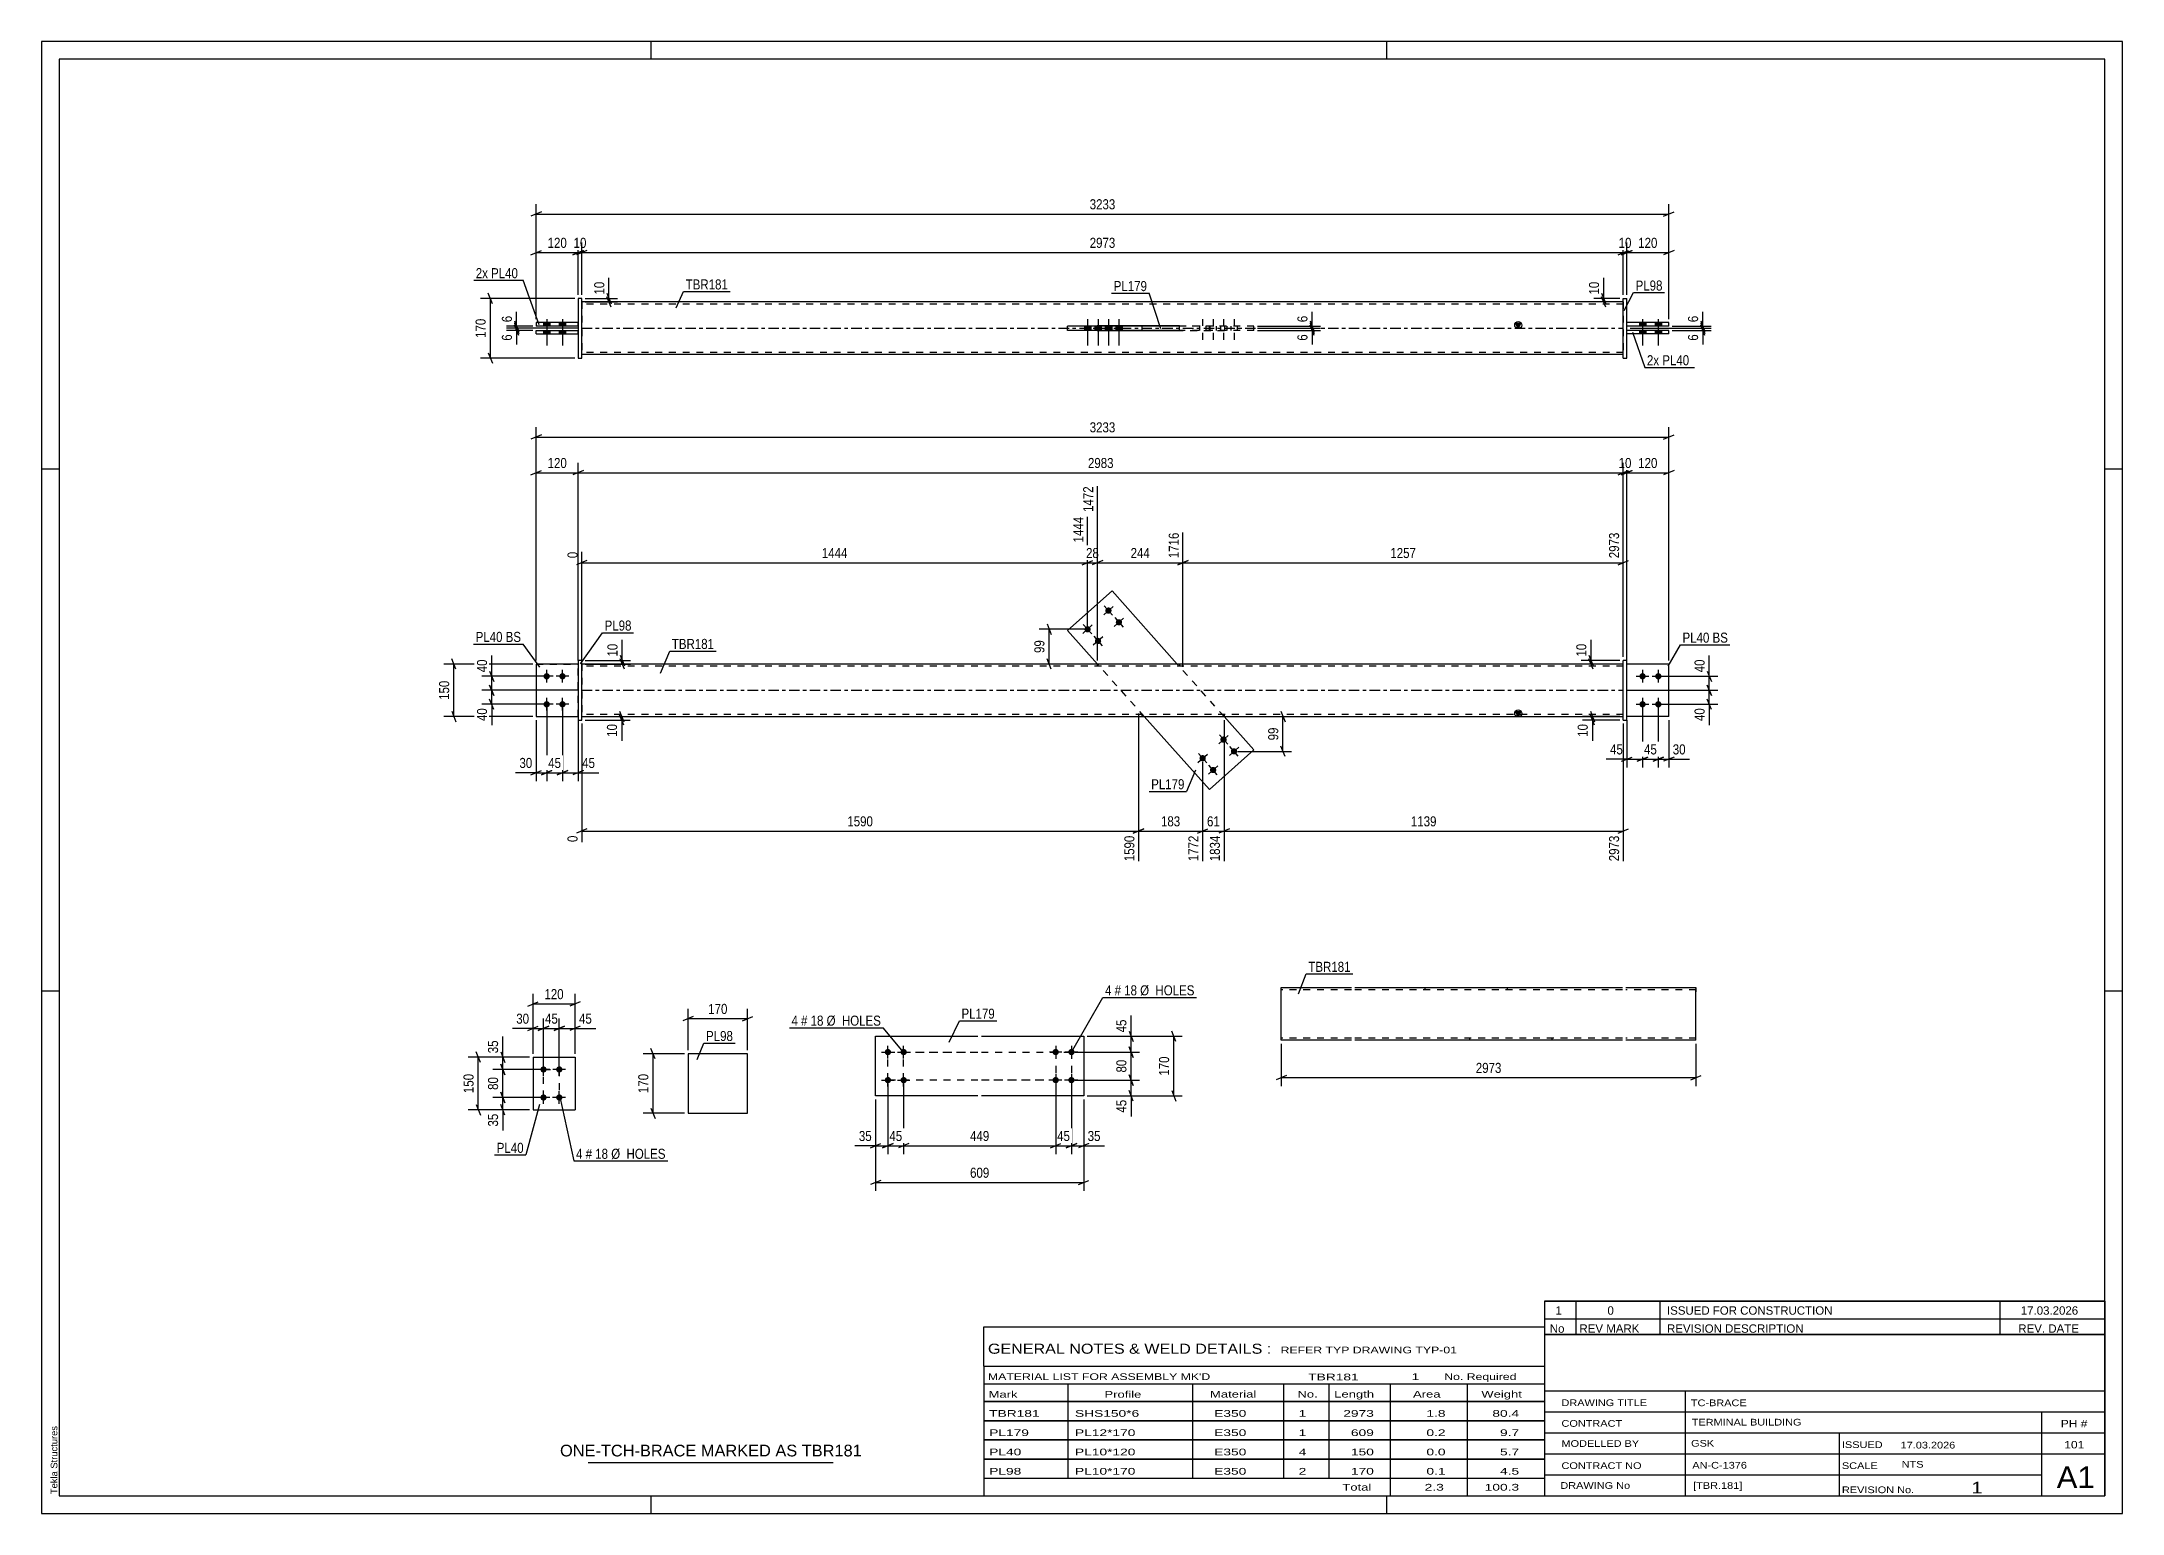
# Model space of a CAD drawing. Header units: millimetres. Extents: x 0 to 594, y 0 to 420.
import ezdxf

# ---------------------------------------------------------------- set-up
doc = ezdxf.new("R2010")
doc.units = ezdxf.units.MM
doc.linetypes.add('DXK_LINE_DOT2', pattern=[3.9198, 1.9599, -1.9599])
doc.linetypes.add('DXK_LINE_DOT3', pattern=[5.9187, 2.979, -0.9799, 0.9799, -0.9799])
doc.styles.add('Arial', font='ARIAL.TTF', dxfattribs={"height": 0.2})
doc.styles.add('Arial Narrow', font='ARIALN.TTF', dxfattribs={"height": 0.2})

# ---------------------------------------------------------------- blocks, each defined once
blk = doc.blocks.new('Unknown-581560036-1128')
at = {"color": 5, "linetype": 'Continuous'}
for p, q in [((594, 420), (0, 420)), ((0, 420), (0, 0)), ((174, 415), (174, 420)), ((384, 415), (384, 420)), ((594, 0), (594, 420)), ((589, 415), (5, 415)), ((5, 415), (5, 5)), ((589, 5), (589, 415)), ((5, 298), (0, 298)), ((594, 298), (589, 298)), ((5, 149), (0, 149)), ((594, 149), (589, 149)), ((0, 0), (594, 0)), ((5, 5), (589, 5)), ((174, 0), (174, 5)), ((384, 0), (384, 5))]:
    blk.add_line(p, q, dxfattribs=at)
at = {"color": 174, "linetype": 'Continuous', "style": 'Arial'}
blk.add_text('Tekla Structures', height=1.9102, rotation=90, dxfattribs=at).set_placement((4.5, 5.5))
blk = doc.blocks.new('Bolt-581560036-3544 - 3542')
at = {"linetype": 'Continuous'}
for points in [[(289.49, 130.74, -1), (289.49, 132.54, -1)], [(293.99, 130.74, -1), (293.99, 132.54, -1)], [(289.49, 122.74, -1), (289.49, 124.54, -1)], [(293.99, 122.74, -1), (293.99, 124.54, -1)]]:
    blk.add_hatch(color=1, dxfattribs=at).paths.add_polyline_path(points)
at = {"color": 1, "linetype": 'Continuous'}
for p, q in [((291.29, 131.64), (287.69, 131.64)), ((289.49, 133.44), (289.49, 129.84)), ((295.79, 131.64), (292.19, 131.64)), ((293.99, 133.44), (293.99, 129.84)), ((289.49, 125.44), (289.49, 121.84)), ((293.99, 125.44), (293.99, 121.84)), ((291.29, 123.64), (287.69, 123.64)), ((295.79, 123.64), (292.19, 123.64))]:
    blk.add_line(p, q, dxfattribs=at)
blk = doc.blocks.new('Part-581560036-3543 - 3542')
at = {"color": 2, "linetype": 'Continuous'}
for p, q in [((238.09, 136.14), (267.29, 136.14)), ((238.09, 119.14), (238.09, 136.14)), ((268.29, 136.14), (297.49, 136.14)), ((297.49, 136.14), (297.49, 119.14)), ((267.29, 119.14), (238.09, 119.14)), ((297.49, 119.14), (268.29, 119.14))]:
    blk.add_line(p, q, dxfattribs=at)
blk = doc.blocks.new('Bolt-581560036-3545 - 3542')
at = {"linetype": 'Continuous'}
for points in [[(241.59, 132.54, -1), (241.59, 130.74, -1)], [(246.09, 132.54, -1), (246.09, 130.74, -1)], [(241.59, 124.54, -1), (241.59, 122.74, -1)], [(246.09, 124.54, -1), (246.09, 122.74, -1)]]:
    blk.add_hatch(color=1, dxfattribs=at).paths.add_polyline_path(points)
at = {"color": 1, "linetype": 'Continuous'}
for p, q in [((239.79, 131.64), (243.39, 131.64)), ((241.59, 129.84), (241.59, 133.44)), ((244.29, 131.64), (247.89, 131.64)), ((246.09, 129.84), (246.09, 133.44)), ((241.59, 121.84), (241.59, 125.44)), ((246.09, 121.84), (246.09, 125.44)), ((239.79, 123.64), (243.39, 123.64)), ((244.29, 123.64), (247.89, 123.64))]:
    blk.add_line(p, q, dxfattribs=at)
blk = doc.blocks.new('Part-581560036-1555 - 1539')
at = {"color": 2, "linetype": 'Continuous'}
for p, q in [((140.28, 130.18), (140.28, 115.18)), ((140.28, 130.18), (152.28, 130.18)), ((152.28, 130.18), (152.28, 115.18)), ((140.28, 115.18), (152.28, 115.18))]:
    blk.add_line(p, q, dxfattribs=at)
blk = doc.blocks.new('Bolt-581560036-1560 - 1539')
at = {"linetype": 'Continuous'}
for points in [[(143.28, 125.78, -1), (143.28, 127.58, -1)], [(147.78, 125.78, -1), (147.78, 127.58, -1)], [(143.28, 117.78, -1), (143.28, 119.58, -1)], [(147.78, 117.78, -1), (147.78, 119.58, -1)]]:
    blk.add_hatch(color=1, dxfattribs=at).paths.add_polyline_path(points)
at = {"color": 1, "linetype": 'Continuous'}
for p, q in [((145.08, 126.68), (141.48, 126.68)), ((143.28, 124.88), (143.28, 128.48)), ((149.58, 126.68), (145.98, 126.68)), ((147.78, 124.88), (147.78, 128.48)), ((143.28, 116.88), (143.28, 120.48)), ((147.78, 116.88), (147.78, 120.48)), ((145.08, 118.68), (141.48, 118.68)), ((149.58, 118.68), (145.98, 118.68))]:
    blk.add_line(p, q, dxfattribs=at)
blk = doc.blocks.new('Part-581560036-1918 - 1907')
at = {"color": 2, "linetype": 'Continuous'}
for p, q in [((305.57, 263.25), (292.89, 251.93)), ((324.19, 242.39), (305.57, 263.25)), ((292.89, 251.93), (301.4, 242.39)), ((333.4, 206.53), (314.79, 227.39)), ((346.09, 217.85), (337.57, 227.39)), ((333.4, 206.53), (346.09, 217.85))]:
    blk.add_line(p, q, dxfattribs=at)
at = {"color": 7, "linetype": 'DXK_LINE_DOT2'}
for p, q in [((314.79, 227.39), (301.4, 242.39)), ((337.57, 227.39), (324.19, 242.39))]:
    blk.add_line(p, q, dxfattribs=at)
blk = doc.blocks.new('Bolt-581560036-1910 - 1907')
at = {"linetype": 'Continuous'}
for points in [[(336.73, 220.22, -1), (338.08, 221.42, -1)], [(330.76, 214.9, -1), (332.11, 216.1, -1)], [(339.73, 216.87, -1), (341.07, 218.06, -1)], [(333.76, 211.54, -1), (335.1, 212.74, -1)]]:
    blk.add_hatch(color=1, dxfattribs=at).paths.add_polyline_path(points)
at = {"color": 1, "linetype": 'Continuous'}
for p, q in [((336.06, 219.62), (338.75, 222.02)), ((338.6, 219.48), (336.21, 222.17)), ((330.09, 214.3), (332.78, 216.69)), ((332.63, 214.15), (330.24, 216.84)), ((339.06, 216.27), (341.74, 218.66)), ((341.6, 216.12), (339.2, 218.81)), ((333.09, 210.94), (335.77, 213.34)), ((335.63, 210.8), (333.23, 213.48))]:
    blk.add_line(p, q, dxfattribs=at)
blk = doc.blocks.new('Bolt-581560036-1911 - 1907')
at = {"linetype": 'Continuous'}
for points in [[(305.22, 258.24, -1), (303.88, 257.04, -1)], [(299.25, 252.92, -1), (297.91, 251.72, -1)], [(302.25, 249.56, -1), (300.9, 248.36, -1)], [(308.21, 254.89, -1), (306.87, 253.69, -1)]]:
    blk.add_hatch(color=1, dxfattribs=at).paths.add_polyline_path(points)
at = {"color": 1, "linetype": 'Continuous'}
for p, q in [((305.89, 258.84), (303.2, 256.45)), ((303.35, 258.99), (305.75, 256.3)), ((308.89, 255.48), (306.2, 253.09)), ((306.34, 255.63), (308.74, 252.94)), ((299.92, 253.52), (297.23, 251.12)), ((297.38, 253.66), (299.78, 250.97)), ((302.92, 250.16), (300.23, 247.76)), ((300.38, 250.3), (302.77, 247.62))]:
    blk.add_line(p, q, dxfattribs=at)
blk = doc.blocks.new('Bolt-581560036-1912 - 1907')
at = {"linetype": 'Continuous'}
for points in [[(144.19, 237.99, -1), (144.19, 239.79, -1)], [(148.69, 237.99, -1), (148.69, 239.79, -1)], [(144.19, 229.99, -1), (144.19, 231.79, -1)], [(148.69, 229.99, -1), (148.69, 231.79, -1)]]:
    blk.add_hatch(color=1, dxfattribs=at).paths.add_polyline_path(points)
at = {"color": 1, "linetype": 'Continuous'}
for p, q in [((145.99, 238.89), (142.39, 238.89)), ((144.19, 237.09), (144.19, 240.69)), ((150.49, 238.89), (146.89, 238.89)), ((148.69, 237.09), (148.69, 240.69)), ((144.19, 229.09), (144.19, 232.69)), ((148.69, 229.09), (148.69, 232.69)), ((145.99, 230.89), (142.39, 230.89)), ((150.49, 230.89), (146.89, 230.89))]:
    blk.add_line(p, q, dxfattribs=at)
blk = doc.blocks.new('Bolt-581560036-1913 - 1907')
at = {"linetype": 'Continuous'}
for points in [[(457.02, 239.79, -1), (457.02, 237.99, -1)], [(461.52, 239.79, -1), (461.52, 237.99, -1)], [(457.02, 231.79, -1), (457.02, 229.99, -1)], [(461.52, 231.79, -1), (461.52, 229.99, -1)]]:
    blk.add_hatch(color=1, dxfattribs=at).paths.add_polyline_path(points)
at = {"color": 1, "linetype": 'Continuous'}
for p, q in [((455.22, 238.89), (458.82, 238.89)), ((457.02, 240.69), (457.02, 237.09)), ((459.72, 238.89), (463.32, 238.89)), ((461.52, 240.69), (461.52, 237.09)), ((457.02, 232.69), (457.02, 229.09)), ((461.52, 232.69), (461.52, 229.09)), ((455.22, 230.89), (458.82, 230.89)), ((459.72, 230.89), (463.32, 230.89))]:
    blk.add_line(p, q, dxfattribs=at)
blk = doc.blocks.new('Part-581560036-1923 - 1907')
at = {"color": 2, "linetype": 'Continuous'}
for p, q in [((154.19, 243.39), (153.19, 243.39)), ((153.19, 243.39), (153.19, 226.39)), ((154.19, 226.39), (154.19, 243.39)), ((153.19, 226.39), (154.19, 226.39))]:
    blk.add_line(p, q, dxfattribs=at)
blk = doc.blocks.new('Part-581560036-1928 - 1907')
at = {"color": 7, "linetype": 'DXK_LINE_DOT2'}
for p, q in [((141.19, 242.39), (141.19, 227.39)), ((141.19, 242.39), (153.19, 242.39)), ((153.19, 242.39), (153.19, 227.39)), ((141.19, 227.39), (153.19, 227.39))]:
    blk.add_line(p, q, dxfattribs=at)
blk = doc.blocks.new('Part-581560036-1933 - 1907')
at = {"color": 2, "linetype": 'Continuous'}
for p, q in [((141.19, 242.39), (141.19, 227.39)), ((153.19, 242.39), (141.19, 242.39)), ((141.19, 227.39), (153.19, 227.39))]:
    blk.add_line(p, q, dxfattribs=at)
at = {"color": 7, "linetype": 'DXK_LINE_DOT2'}
blk.add_line((153.19, 227.39), (153.19, 242.39), dxfattribs=at)
blk = doc.blocks.new('Part-581560036-1943 - 1907')
at = {"linetype": 'Continuous'}
blk.add_hatch(color=2, dxfattribs=at).paths.add_polyline_path([(421.52, 227.39), (420.72, 228.79), (422.32, 228.79)])
at = {"color": 2, "linetype": 'Continuous'}
for p, q in [((451.52, 242.39), (154.19, 242.39)), ((154.19, 227.39), (451.52, 227.39)), ((421.52, 227.39), (420.72, 228.79)), ((420.72, 228.79), (422.32, 228.79)), ((422.32, 228.79), (421.52, 227.39))]:
    blk.add_line(p, q, dxfattribs=at)
at = {"color": 7, "linetype": 'DXK_LINE_DOT2'}
for p, q in [((154.19, 242.39), (154.19, 227.39)), ((451.52, 241.79), (154.19, 241.79)), ((301.3, 242.39), (301.3, 241.79)), ((324.82, 242.39), (324.82, 241.79)), ((451.52, 227.39), (451.52, 242.39)), ((451.52, 227.99), (154.19, 227.99)), ((314.15, 227.39), (314.15, 227.99)), ((337.67, 227.39), (337.67, 227.99))]:
    blk.add_line(p, q, dxfattribs=at)
at = {"color": 7, "linetype": 'DXK_LINE_DOT3'}
blk.add_line((154.19, 234.89), (451.52, 234.89), dxfattribs=at)
at = {"color": 2, "linetype": 'Continuous'}
blk.add_circle((421.52, 228.29), 1, dxfattribs=at)
blk = doc.blocks.new('Part-581560036-1948 - 1907')
at = {"color": 2, "linetype": 'Continuous'}
for p, q in [((464.52, 242.39), (452.52, 242.39)), ((464.52, 227.39), (464.52, 242.39)), ((464.52, 227.39), (452.52, 227.39))]:
    blk.add_line(p, q, dxfattribs=at)
at = {"color": 7, "linetype": 'DXK_LINE_DOT2'}
blk.add_line((452.52, 227.39), (452.52, 242.39), dxfattribs=at)
blk = doc.blocks.new('Part-581560036-1953 - 1907')
at = {"color": 7, "linetype": 'DXK_LINE_DOT2'}
for p, q in [((464.52, 242.39), (452.52, 242.39)), ((452.52, 227.39), (452.52, 242.39)), ((464.52, 227.39), (464.52, 242.39)), ((464.52, 227.39), (452.52, 227.39))]:
    blk.add_line(p, q, dxfattribs=at)
blk = doc.blocks.new('Part-581560036-1954 - 1907')
at = {"color": 2, "linetype": 'Continuous'}
for p, q in [((452.52, 243.39), (451.52, 243.39)), ((451.52, 226.39), (451.52, 243.39)), ((452.52, 226.39), (452.52, 243.39)), ((451.52, 226.39), (452.52, 226.39))]:
    blk.add_line(p, q, dxfattribs=at)
blk = doc.blocks.new('Bolt-581560036-2355 - 2348')
at = {"linetype": 'Continuous'}
for points in [[(143.29, 338.81), (145.09, 338.81), (145.09, 339.81), (143.29, 339.81)], [(143.29, 338.81), (145.09, 338.81), (145.09, 339.81), (143.29, 339.81)], [(147.79, 338.81), (149.59, 338.81), (149.59, 339.81), (147.79, 339.81)], [(147.79, 338.81), (149.59, 338.81), (149.59, 339.81), (147.79, 339.81)], [(143.29, 336.61), (145.09, 336.61), (145.09, 337.61), (143.29, 337.61)], [(143.29, 336.61), (145.09, 336.61), (145.09, 337.61), (143.29, 337.61)], [(147.79, 336.61), (149.59, 336.61), (149.59, 337.61), (147.79, 337.61)], [(147.79, 336.61), (149.59, 336.61), (149.59, 337.61), (147.79, 337.61)]]:
    blk.add_hatch(color=1, dxfattribs=at).paths.add_polyline_path(points)
at = {"color": 1, "linetype": 'Continuous'}
for p, q in [((143.29, 339.81), (143.29, 338.81)), ((143.29, 339.81), (143.29, 338.81)), ((144.19, 340.81), (144.19, 333.31)), ((144.19, 340.81), (144.19, 333.31)), ((145.09, 339.81), (145.09, 338.81)), ((145.09, 339.81), (145.09, 338.81)), ((147.79, 339.81), (147.79, 338.81)), ((147.79, 339.81), (147.79, 338.81)), ((148.69, 340.81), (148.69, 333.31)), ((148.69, 340.81), (148.69, 333.31)), ((149.59, 339.81), (149.59, 338.81)), ((149.59, 339.81), (149.59, 338.81)), ((143.29, 337.61), (143.29, 336.61)), ((143.29, 337.61), (143.29, 336.61)), ((145.09, 337.61), (145.09, 336.61)), ((145.09, 337.61), (145.09, 336.61)), ((147.79, 337.61), (147.79, 336.61)), ((147.79, 337.61), (147.79, 336.61)), ((149.59, 337.61), (149.59, 336.61)), ((149.59, 337.61), (149.59, 336.61))]:
    blk.add_line(p, q, dxfattribs=at)
blk = doc.blocks.new('Part-581560036-2362 - 2348')
at = {"color": 2, "linetype": 'Continuous'}
for p, q in [((141.19, 339.81), (141.19, 338.81)), ((153.19, 339.81), (141.19, 339.81)), ((153.19, 338.81), (141.19, 338.81))]:
    blk.add_line(p, q, dxfattribs=at)
at = {"color": 7, "linetype": 'DXK_LINE_DOT2'}
blk.add_line((153.19, 338.81), (153.19, 339.81), dxfattribs=at)
blk = doc.blocks.new('Part-581560036-2354 - 2348')
at = {"color": 2, "linetype": 'Continuous'}
for p, q in [((292.89, 337.61), (292.89, 338.81)), ((324.82, 338.81), (292.89, 338.81)), ((305.57, 337.61), (305.57, 338.81)), ((324.82, 337.61), (292.89, 337.61))]:
    blk.add_line(p, q, dxfattribs=at)
at = {"color": 7, "linetype": 'DXK_LINE_DOT2'}
for p, q in [((346.09, 338.81), (324.82, 338.81)), ((333.4, 337.61), (333.4, 338.81)), ((346.09, 337.61), (346.09, 338.81)), ((346.09, 337.61), (324.82, 337.61))]:
    blk.add_line(p, q, dxfattribs=at)
blk = doc.blocks.new('Bolt-581560036-2356 - 2348')
at = {"linetype": 'Continuous'}
for points in [[(457.92, 339.81), (456.12, 339.81), (456.12, 338.81), (457.92, 338.81)], [(457.92, 339.81), (456.12, 339.81), (456.12, 338.81), (457.92, 338.81)], [(462.42, 339.81), (460.62, 339.81), (460.62, 338.81), (462.42, 338.81)], [(462.42, 339.81), (460.62, 339.81), (460.62, 338.81), (462.42, 338.81)], [(457.92, 337.61), (456.12, 337.61), (456.12, 336.61), (457.92, 336.61)], [(457.92, 337.61), (456.12, 337.61), (456.12, 336.61), (457.92, 336.61)], [(462.42, 337.61), (460.62, 337.61), (460.62, 336.61), (462.42, 336.61)], [(462.42, 337.61), (460.62, 337.61), (460.62, 336.61), (462.42, 336.61)]]:
    blk.add_hatch(color=1, dxfattribs=at).paths.add_polyline_path(points)
at = {"color": 1, "linetype": 'Continuous'}
for p, q in [((456.12, 339.81), (456.12, 338.81)), ((456.12, 339.81), (456.12, 338.81)), ((457.02, 340.81), (457.02, 333.31)), ((457.02, 340.81), (457.02, 333.31)), ((457.92, 339.81), (457.92, 338.81)), ((457.92, 339.81), (457.92, 338.81)), ((460.62, 339.81), (460.62, 338.81)), ((460.62, 339.81), (460.62, 338.81)), ((461.52, 340.81), (461.52, 333.31)), ((461.52, 340.81), (461.52, 333.31)), ((462.42, 339.81), (462.42, 338.81)), ((462.42, 339.81), (462.42, 338.81)), ((456.12, 337.61), (456.12, 336.61)), ((456.12, 337.61), (456.12, 336.61)), ((457.92, 337.61), (457.92, 336.61)), ((457.92, 337.61), (457.92, 336.61)), ((460.62, 337.61), (460.62, 336.61)), ((460.62, 337.61), (460.62, 336.61)), ((462.42, 337.61), (462.42, 336.61)), ((462.42, 337.61), (462.42, 336.61))]:
    blk.add_line(p, q, dxfattribs=at)
blk = doc.blocks.new('Part-581560036-2357 - 2348')
at = {"color": 2, "linetype": 'Continuous'}
for p, q in [((154.19, 346.71), (153.19, 346.71)), ((153.19, 346.71), (153.19, 329.71)), ((154.19, 329.71), (154.19, 346.71)), ((153.19, 329.71), (154.19, 329.71))]:
    blk.add_line(p, q, dxfattribs=at)
blk = doc.blocks.new('Part-581560036-2367 - 2348')
at = {"color": 2, "linetype": 'Continuous'}
for p, q in [((141.19, 336.61), (141.19, 337.61)), ((141.19, 337.61), (153.19, 337.61)), ((141.19, 336.61), (153.19, 336.61))]:
    blk.add_line(p, q, dxfattribs=at)
at = {"color": 7, "linetype": 'DXK_LINE_DOT2'}
blk.add_line((153.19, 336.61), (153.19, 337.61), dxfattribs=at)
blk = doc.blocks.new('Part-581560036-2372 - 2348')
at = {"color": 2, "linetype": 'Continuous'}
for p, q in [((451.52, 329.71), (451.52, 346.71)), ((451.52, 346.71), (452.52, 346.71)), ((452.52, 329.71), (452.52, 346.71)), ((451.52, 329.71), (452.52, 329.71))]:
    blk.add_line(p, q, dxfattribs=at)
blk = doc.blocks.new('Part-581560036-2377 - 2348')
at = {"color": 2, "linetype": 'Continuous'}
for p, q in [((464.52, 339.81), (452.52, 339.81)), ((464.52, 338.81), (452.52, 338.81)), ((464.52, 338.81), (464.52, 339.81))]:
    blk.add_line(p, q, dxfattribs=at)
at = {"color": 7, "linetype": 'DXK_LINE_DOT2'}
blk.add_line((452.52, 338.81), (452.52, 339.81), dxfattribs=at)
blk = doc.blocks.new('Part-581560036-2382 - 2348')
at = {"color": 2, "linetype": 'Continuous'}
for p, q in [((464.52, 337.61), (452.52, 337.61)), ((464.52, 336.61), (452.52, 336.61)), ((464.52, 336.61), (464.52, 337.61))]:
    blk.add_line(p, q, dxfattribs=at)
at = {"color": 7, "linetype": 'DXK_LINE_DOT2'}
blk.add_line((452.52, 336.61), (452.52, 337.61), dxfattribs=at)
blk = doc.blocks.new('Part-581560036-2387 - 2348')
at = {"linetype": 'Continuous'}
blk.add_hatch(color=2, dxfattribs=at).paths.add_polyline_path([(421.52, 338.21), (420.72, 339.61), (422.32, 339.61)])
at = {"color": 2, "linetype": 'Continuous'}
for p, q in [((451.52, 345.71), (154.19, 345.71)), ((324.82, 338.91), (301.3, 338.91)), ((301.3, 338.81), (301.3, 338.91)), ((314.15, 338.81), (314.15, 338.91)), ((324.82, 337.51), (324.82, 338.91)), ((421.52, 338.21), (420.72, 339.61)), ((420.72, 339.61), (422.32, 339.61)), ((422.32, 339.61), (421.52, 338.21)), ((301.3, 337.61), (301.3, 337.51)), ((324.82, 337.51), (301.3, 337.51)), ((314.15, 337.61), (314.15, 337.51)), ((451.52, 330.71), (154.19, 330.71))]:
    blk.add_line(p, q, dxfattribs=at)
at = {"color": 7, "linetype": 'DXK_LINE_DOT2'}
for p, q in [((154.19, 345.71), (154.19, 330.71)), ((451.52, 345.11), (154.19, 345.11)), ((451.52, 345.71), (451.52, 330.71)), ((301.3, 337.51), (301.3, 338.81)), ((314.15, 337.51), (314.15, 338.81)), ((324.82, 338.91), (337.67, 338.91)), ((337.67, 338.91), (337.67, 337.51)), ((337.67, 337.51), (324.82, 337.51)), ((451.52, 331.31), (154.19, 331.31))]:
    blk.add_line(p, q, dxfattribs=at)
at = {"color": 7, "linetype": 'DXK_LINE_DOT3'}
blk.add_line((154.19, 338.21), (451.52, 338.21), dxfattribs=at)
at = {"color": 2, "linetype": 'Continuous'}
blk.add_circle((421.52, 339.11), 1, dxfattribs=at)
blk = doc.blocks.new('Bolt-581560036-2393 - 2348')
at = {"linetype": 'Continuous'}
for points in [[(299.48, 338.81), (297.68, 338.81), (297.68, 337.61), (299.48, 337.61)], [(302.47, 338.81), (300.67, 338.81), (300.67, 337.61), (302.47, 337.61)], [(305.45, 338.81), (303.65, 338.81), (303.65, 337.61), (305.45, 337.61)], [(308.44, 338.81), (306.64, 338.81), (306.64, 337.61), (308.44, 337.61)]]:
    blk.add_hatch(color=1, dxfattribs=at).paths.add_polyline_path(points)
at = {"color": 1, "linetype": 'Continuous'}
for p, q in [((297.68, 338.81), (297.68, 337.61)), ((298.58, 340.81), (298.58, 333.31)), ((299.48, 338.81), (299.48, 337.61)), ((300.67, 338.81), (300.67, 337.61)), ((301.57, 340.81), (301.57, 333.31)), ((302.47, 338.81), (302.47, 337.61)), ((303.65, 338.81), (303.65, 337.61)), ((304.55, 340.81), (304.55, 333.31)), ((305.45, 338.81), (305.45, 337.61)), ((306.64, 338.81), (306.64, 337.61)), ((307.54, 340.81), (307.54, 333.31)), ((308.44, 338.81), (308.44, 337.61))]:
    blk.add_line(p, q, dxfattribs=at)
blk = doc.blocks.new('Bolt-581560036-2394 - 2348')
at = {"color": 1, "linetype": 'DXK_LINE_DOT2'}
for p, q in [((330.54, 338.81), (330.54, 337.61)), ((331.44, 340.81), (331.44, 333.31)), ((332.34, 338.81), (332.34, 337.61)), ((333.53, 338.81), (333.53, 337.61)), ((334.43, 340.81), (334.43, 333.31)), ((335.33, 338.81), (335.33, 337.61)), ((336.5, 338.81), (336.5, 337.61)), ((337.4, 340.81), (337.4, 333.31)), ((338.3, 338.81), (338.3, 337.61)), ((339.5, 338.81), (339.5, 337.61)), ((340.4, 340.81), (340.4, 333.31)), ((341.3, 338.81), (341.3, 337.61))]:
    blk.add_line(p, q, dxfattribs=at)
blk = doc.blocks.new('Part-581560036-1515 - 1499')
at = {"color": 2, "linetype": 'Continuous'}
for p, q in [((201.54, 131.18), (184.54, 131.18)), ((184.54, 131.18), (184.54, 114.18)), ((201.54, 114.18), (201.54, 131.18)), ((184.54, 114.18), (201.54, 114.18))]:
    blk.add_line(p, q, dxfattribs=at)
blk = doc.blocks.new('Part-581560036-1241 - 1223')
at = {"color": 2, "linetype": 'Continuous'}
for p, q in [((353.89, 135.13), (353.89, 150.04)), ((353.89, 150.04), (373.89, 150.04)), ((374.89, 150.04), (451.26, 150.04)), ((452.26, 150.04), (472.26, 150.04)), ((472.26, 150.04), (472.26, 149.95)), ((472.26, 149.95), (472.26, 148.84)), ((472.26, 135.04), (472.26, 148.84)), ((353.89, 135.04), (353.89, 135.13)), ((373.89, 135.04), (353.89, 135.04)), ((451.26, 135.04), (374.89, 135.04)), ((472.26, 135.04), (452.26, 135.04))]:
    blk.add_line(p, q, dxfattribs=at)
at = {"color": 7, "linetype": 'DXK_LINE_DOT2'}
for p, q in [((373.89, 149.44), (353.89, 149.44)), ((451.26, 149.44), (374.89, 149.44)), ((394.89, 150.04), (394.89, 149.44)), ((418.41, 150.04), (418.41, 149.44)), ((472.26, 149.44), (452.26, 149.44)), ((472.26, 148.84), (472.26, 149.69)), ((353.89, 135.64), (353.89, 135.69)), ((373.89, 135.64), (353.89, 135.64)), ((353.89, 135.04), (353.89, 135.04)), ((451.26, 135.64), (374.89, 135.64)), ((407.74, 135.04), (407.74, 135.64)), ((431.26, 135.04), (431.26, 135.64)), ((472.26, 135.64), (452.26, 135.64)), ((472.26, 135.64), (472.26, 135.69))]:
    blk.add_line(p, q, dxfattribs=at)
blk = doc.blocks.new('Rectangle-581560036-3716 - 3542')
at = {"color": 1, "linetype": 'DXK_LINE_DOT2'}
for p, q in [((241.59, 131.64), (267.29, 131.64)), ((241.59, 123.64), (241.59, 131.64)), ((268.29, 131.64), (293.99, 131.64)), ((293.99, 131.64), (293.99, 123.64)), ((267.29, 123.64), (241.59, 123.64)), ((293.99, 123.64), (268.29, 123.64))]:
    blk.add_line(p, q, dxfattribs=at)
blk = doc.blocks.new('Rectangle-581560036-1675 - 1539')
at = {"color": 1, "linetype": 'DXK_LINE_DOT2'}
blk.add_lwpolyline([(143.28, 126.68), (147.78, 126.68), (147.78, 118.68), (143.28, 118.68), (143.28, 126.68)], close=True, dxfattribs=at)
blk = doc.blocks.new('Rectangle-581560036-3726 - 3542')
at = {"color": 1, "linetype": 'DXK_LINE_DOT2'}
for p, q in [((246.09, 131.64), (267.29, 131.64)), ((246.09, 123.64), (246.09, 131.64)), ((268.29, 131.64), (289.49, 131.64)), ((289.49, 131.64), (289.49, 123.64)), ((267.29, 123.64), (246.09, 123.64)), ((289.49, 123.64), (268.29, 123.64))]:
    blk.add_line(p, q, dxfattribs=at)
blk = doc.blocks.new('StraightDimension-581560036-3550 - 3542')
at = {"color": 7, "linetype": 'Continuous'}
for p, q in [((293.99, 122.64), (293.99, 102.51)), ((297.49, 118.14), (297.49, 102.51)), ((292.49, 104.31), (295.49, 105.51)), ((293.99, 104.91), (297.49, 104.91)), ((298.99, 105.51), (295.99, 104.31))]:
    blk.add_line(p, q, dxfattribs=at)
at = {"color": 0}
blk.add_wipeout([(302.87, 105.66), (302.87, 109.86), (298.02, 109.86), (298.02, 105.66)], dxfattribs=at)
at = {"color": 7, "linetype": 'Continuous'}
blk.add_line((297.49, 104.91), (303.4, 104.91), dxfattribs=at)
blk.add_line((297.49, 104.91), (303.4, 104.91), dxfattribs=at)
at = {"color": 3, "style": 'Arial Narrow'}
blk.add_text('35', height=2.863, dxfattribs=at).set_placement((298.62, 106.26))
blk = doc.blocks.new('StraightDimension-581560036-3551 - 3542')
at = {"color": 7, "linetype": 'Continuous'}
for p, q in [((289.49, 122.64), (289.49, 102.51)), ((293.99, 122.64), (293.99, 102.51)), ((287.99, 104.31), (290.99, 105.51)), ((289.49, 104.91), (293.99, 104.91)), ((295.49, 105.51), (292.49, 104.31))]:
    blk.add_line(p, q, dxfattribs=at)
at = {"color": 0}
blk.add_wipeout([(294.17, 105.66), (294.17, 109.86), (289.31, 109.86), (289.31, 105.66)], dxfattribs=at)
at = {"color": 3, "style": 'Arial Narrow'}
blk.add_text('45', height=2.863, dxfattribs=at).set_placement((289.91, 106.26))
blk = doc.blocks.new('StraightDimension-581560036-3552 - 3542')
at = {"color": 7, "linetype": 'Continuous'}
for p, q in [((246.09, 122.64), (246.09, 102.51)), ((289.49, 122.64), (289.49, 102.51)), ((247.59, 105.51), (244.59, 104.31)), ((246.09, 104.91), (289.49, 104.91)), ((287.99, 104.31), (290.99, 105.51))]:
    blk.add_line(p, q, dxfattribs=at)
at = {"color": 0}
blk.add_wipeout([(271.13, 105.66), (271.13, 109.86), (264.45, 109.86), (264.45, 105.66)], dxfattribs=at)
at = {"color": 3, "style": 'Arial Narrow'}
blk.add_text('449', height=2.863, dxfattribs=at).set_placement((265.05, 106.26))
blk = doc.blocks.new('StraightDimension-581560036-3553 - 3542')
at = {"color": 7, "linetype": 'Continuous'}
for p, q in [((241.59, 122.64), (241.59, 102.51)), ((246.09, 122.64), (246.09, 102.51)), ((240.09, 104.31), (243.09, 105.51)), ((241.59, 104.91), (246.09, 104.91)), ((247.59, 105.51), (244.59, 104.31))]:
    blk.add_line(p, q, dxfattribs=at)
at = {"color": 0}
blk.add_wipeout([(246.27, 105.66), (246.27, 109.86), (241.41, 109.86), (241.41, 105.66)], dxfattribs=at)
at = {"color": 3, "style": 'Arial Narrow'}
blk.add_text('45', height=2.863, dxfattribs=at).set_placement((242.01, 106.26))
blk = doc.blocks.new('StraightDimension-581560036-3554 - 3542')
at = {"color": 7, "linetype": 'Continuous'}
for p, q in [((241.59, 122.64), (241.59, 102.51)), ((238.09, 118.14), (238.09, 102.51)), ((236.59, 104.31), (239.59, 105.51)), ((238.09, 104.91), (241.59, 104.91)), ((243.09, 105.51), (240.09, 104.31))]:
    blk.add_line(p, q, dxfattribs=at)
at = {"color": 0}
blk.add_wipeout([(237.57, 105.66), (237.57, 109.86), (232.71, 109.86), (232.71, 105.66)], dxfattribs=at)
at = {"color": 7, "linetype": 'Continuous'}
blk.add_line((238.09, 104.91), (232.19, 104.91), dxfattribs=at)
blk.add_line((238.09, 104.91), (232.19, 104.91), dxfattribs=at)
at = {"color": 3, "style": 'Arial Narrow'}
blk.add_text('35', height=2.863, dxfattribs=at).set_placement((233.31, 106.26))
blk = doc.blocks.new('StraightDimension-581560036-3570 - 3542')
at = {"color": 7, "linetype": 'Continuous'}
for p, q in [((238.09, 118.14), (238.09, 92.03)), ((297.49, 118.14), (297.49, 92.03)), ((239.59, 95.03), (236.59, 93.83)), ((238.09, 94.43), (297.49, 94.43)), ((295.99, 93.83), (298.99, 95.03))]:
    blk.add_line(p, q, dxfattribs=at)
at = {"color": 0}
blk.add_wipeout([(271.13, 95.18), (271.13, 99.38), (264.45, 99.38), (264.45, 95.18)], dxfattribs=at)
at = {"color": 3, "style": 'Arial Narrow'}
blk.add_text('609', height=2.863, dxfattribs=at).set_placement((265.05, 95.78))
blk = doc.blocks.new('StraightDimension-581560036-3590 - 3542')
at = {"color": 7, "linetype": 'Continuous'}
for p, q in [((323.81, 134.64), (322.61, 137.64)), ((298.49, 136.14), (325.61, 136.14)), ((323.21, 119.14), (323.21, 136.14)), ((298.49, 119.14), (325.61, 119.14)), ((322.61, 120.64), (323.81, 117.64))]:
    blk.add_line(p, q, dxfattribs=at)
at = {"color": 0}
blk.add_wipeout([(322.46, 130.98), (318.26, 130.98), (318.26, 124.3), (322.46, 124.3)], dxfattribs=at)
at = {"color": 3, "style": 'Arial Narrow'}
blk.add_text('170', height=2.863, rotation=90.00021, dxfattribs=at).set_placement((321.86, 124.9))
blk = doc.blocks.new('StraightDimension-581560036-3692 - 3542')
at = {"color": 7, "linetype": 'Continuous'}
for p, q in [((310.42, 137.64), (311.62, 134.64)), ((294.99, 131.64), (313.42, 131.64)), ((298.49, 136.14), (313.42, 136.14)), ((311.62, 130.14), (310.42, 133.14)), ((311.02, 131.64), (311.02, 136.14))]:
    blk.add_line(p, q, dxfattribs=at)
at = {"color": 0}
blk.add_wipeout([(310.27, 141.52), (306.07, 141.52), (306.07, 136.66), (310.27, 136.66)], dxfattribs=at)
at = {"color": 7, "linetype": 'Continuous'}
blk.add_line((311.02, 136.14), (311.02, 142.05), dxfattribs=at)
blk.add_line((311.02, 136.14), (311.02, 142.05), dxfattribs=at)
at = {"color": 3, "style": 'Arial Narrow'}
blk.add_text('45', height=2.863, rotation=90.00021, dxfattribs=at).set_placement((309.67, 137.26))
blk = doc.blocks.new('StraightDimension-581560036-3693 - 3542')
at = {"color": 7, "linetype": 'Continuous'}
for p, q in [((294.99, 131.64), (313.42, 131.64)), ((310.42, 133.14), (311.62, 130.14)), ((311.02, 123.64), (311.02, 131.64)), ((311.62, 122.14), (310.42, 125.14)), ((294.99, 123.64), (313.42, 123.64))]:
    blk.add_line(p, q, dxfattribs=at)
at = {"color": 0}
blk.add_wipeout([(310.27, 130.07), (306.07, 130.07), (306.07, 125.21), (310.27, 125.21)], dxfattribs=at)
at = {"color": 3, "style": 'Arial Narrow'}
blk.add_text('80', height=2.863, rotation=90.00021, dxfattribs=at).set_placement((309.67, 125.81))
blk = doc.blocks.new('StraightDimension-581560036-3694 - 3542')
at = {"color": 7, "linetype": 'Continuous'}
for p, q in [((310.42, 125.14), (311.62, 122.14)), ((294.99, 123.64), (313.42, 123.64)), ((298.49, 119.14), (313.42, 119.14)), ((311.62, 117.64), (310.42, 120.64)), ((311.02, 119.14), (311.02, 123.64))]:
    blk.add_line(p, q, dxfattribs=at)
at = {"color": 0}
blk.add_wipeout([(310.27, 118.61), (306.07, 118.61), (306.07, 113.76), (310.27, 113.76)], dxfattribs=at)
at = {"color": 7, "linetype": 'Continuous'}
blk.add_line((311.02, 119.14), (311.02, 113.23), dxfattribs=at)
blk.add_line((311.02, 119.14), (311.02, 113.23), dxfattribs=at)
at = {"color": 3, "style": 'Arial Narrow'}
blk.add_text('45', height=2.863, rotation=90.00021, dxfattribs=at).set_placement((309.67, 114.36))
blk = doc.blocks.new('StraightDimension-581560036-1562 - 1539')
at = {"color": 7, "linetype": 'Continuous'}
for p, q in [((138.78, 144.79), (141.78, 145.99)), ((140.28, 131.18), (140.28, 148.24)), ((140.28, 145.39), (152.28, 145.39)), ((153.78, 145.99), (150.78, 144.79)), ((152.28, 131.18), (152.28, 148.24))]:
    blk.add_line(p, q, dxfattribs=at)
at = {"color": 0}
blk.add_wipeout([(149.63, 146.14), (149.63, 150.34), (142.94, 150.34), (142.94, 146.14)], dxfattribs=at)
at = {"color": 3, "style": 'Arial Narrow'}
blk.add_text('120', height=2.863, dxfattribs=at).set_placement((143.54, 146.74))
blk = doc.blocks.new('StraightDimension-581560036-1662 - 1539')
at = {"color": 7, "linetype": 'Continuous'}
for p, q in [((131.05, 120.18), (132.25, 117.18)), ((142.28, 118.68), (128.8, 118.68)), ((139.28, 115.18), (128.8, 115.18)), ((132.25, 113.68), (131.05, 116.68)), ((131.65, 115.18), (131.65, 118.68))]:
    blk.add_line(p, q, dxfattribs=at)
at = {"color": 0}
blk.add_wipeout([(130.9, 114.65), (126.7, 114.65), (126.7, 109.8), (130.9, 109.8)], dxfattribs=at)
at = {"color": 7, "linetype": 'Continuous'}
blk.add_line((131.65, 115.18), (131.65, 109.27), dxfattribs=at)
blk.add_line((131.65, 115.18), (131.65, 109.27), dxfattribs=at)
at = {"color": 3, "style": 'Arial Narrow'}
blk.add_text('35', height=2.863, rotation=90.00021, dxfattribs=at).set_placement((130.3, 110.4))
blk = doc.blocks.new('StraightDimension-581560036-1598 - 1539')
at = {"color": 7, "linetype": 'Continuous'}
for p, q in [((141.78, 137.79), (144.78, 138.99)), ((143.28, 127.68), (143.28, 141.24)), ((143.28, 138.39), (147.78, 138.39)), ((149.28, 138.99), (146.28, 137.79)), ((147.78, 127.68), (147.78, 141.24))]:
    blk.add_line(p, q, dxfattribs=at)
at = {"color": 0}
blk.add_wipeout([(147.96, 139.14), (147.96, 143.34), (143.11, 143.34), (143.11, 139.14)], dxfattribs=at)
at = {"color": 3, "style": 'Arial Narrow'}
blk.add_text('45', height=2.863, dxfattribs=at).set_placement((143.71, 139.74))
blk = doc.blocks.new('StraightDimension-581560036-1582 - 1539')
at = {"color": 7, "linetype": 'Continuous'}
for p, q in [((146.28, 137.79), (149.28, 138.99)), ((147.78, 127.68), (147.78, 141.24)), ((147.78, 138.39), (152.28, 138.39)), ((153.78, 138.99), (150.78, 137.79)), ((152.28, 131.18), (152.28, 141.24))]:
    blk.add_line(p, q, dxfattribs=at)
at = {"color": 0}
blk.add_wipeout([(157.67, 139.14), (157.67, 143.34), (152.81, 143.34), (152.81, 139.14)], dxfattribs=at)
at = {"color": 7, "linetype": 'Continuous'}
blk.add_line((152.28, 138.39), (158.19, 138.39), dxfattribs=at)
blk.add_line((152.28, 138.39), (158.19, 138.39), dxfattribs=at)
at = {"color": 3, "style": 'Arial Narrow'}
blk.add_text('45', height=2.863, dxfattribs=at).set_placement((153.41, 139.74))
blk = doc.blocks.new('StraightDimension-581560036-1608 - 1539')
at = {"color": 7, "linetype": 'Continuous'}
for p, q in [((138.78, 137.79), (141.78, 138.99)), ((140.28, 131.18), (140.28, 141.24)), ((140.28, 138.39), (143.28, 138.39)), ((144.78, 138.99), (141.78, 137.79)), ((143.28, 127.68), (143.28, 141.24))]:
    blk.add_line(p, q, dxfattribs=at)
at = {"color": 0}
blk.add_wipeout([(139.76, 139.14), (139.76, 143.34), (134.9, 143.34), (134.9, 139.14)], dxfattribs=at)
at = {"color": 7, "linetype": 'Continuous'}
blk.add_line((140.28, 138.39), (134.38, 138.39), dxfattribs=at)
blk.add_line((140.28, 138.39), (134.38, 138.39), dxfattribs=at)
at = {"color": 3, "style": 'Arial Narrow'}
blk.add_text('30', height=2.863, dxfattribs=at).set_placement((135.5, 139.74))
blk = doc.blocks.new('StraightDimension-581560036-1622 - 1539')
at = {"color": 7, "linetype": 'Continuous'}
for p, q in [((125.25, 128.68), (124.05, 131.68)), ((139.28, 130.18), (121.8, 130.18)), ((124.65, 115.18), (124.65, 130.18)), ((139.28, 115.18), (121.8, 115.18)), ((124.05, 116.68), (125.25, 113.68))]:
    blk.add_line(p, q, dxfattribs=at)
at = {"color": 0}
blk.add_wipeout([(123.9, 126.02), (119.7, 126.02), (119.7, 119.34), (123.9, 119.34)], dxfattribs=at)
at = {"color": 3, "style": 'Arial Narrow'}
blk.add_text('150', height=2.863, rotation=90.00021, dxfattribs=at).set_placement((123.3, 119.94))
blk = doc.blocks.new('StraightDimension-581560036-1639 - 1539')
at = {"color": 7, "linetype": 'Continuous'}
for p, q in [((131.05, 131.68), (132.25, 128.68)), ((139.28, 130.18), (128.8, 130.18)), ((142.28, 126.68), (128.8, 126.68)), ((132.25, 125.18), (131.05, 128.18)), ((131.65, 126.68), (131.65, 130.18))]:
    blk.add_line(p, q, dxfattribs=at)
at = {"color": 0}
blk.add_wipeout([(130.9, 135.56), (126.7, 135.56), (126.7, 130.7), (130.9, 130.7)], dxfattribs=at)
at = {"color": 7, "linetype": 'Continuous'}
blk.add_line((131.65, 130.18), (131.65, 136.09), dxfattribs=at)
blk.add_line((131.65, 130.18), (131.65, 136.09), dxfattribs=at)
at = {"color": 3, "style": 'Arial Narrow'}
blk.add_text('35', height=2.863, rotation=90.00021, dxfattribs=at).set_placement((130.3, 131.3))
blk = doc.blocks.new('StraightDimension-581560036-1652 - 1539')
at = {"color": 7, "linetype": 'Continuous'}
for p, q in [((142.28, 126.68), (128.8, 126.68)), ((131.05, 128.18), (132.25, 125.18)), ((131.65, 118.68), (131.65, 126.68)), ((132.25, 117.18), (131.05, 120.18)), ((142.28, 118.68), (128.8, 118.68))]:
    blk.add_line(p, q, dxfattribs=at)
at = {"color": 0}
blk.add_wipeout([(130.9, 125.11), (126.7, 125.11), (126.7, 120.25), (130.9, 120.25)], dxfattribs=at)
at = {"color": 3, "style": 'Arial Narrow'}
blk.add_text('80', height=2.863, rotation=90.00021, dxfattribs=at).set_placement((130.3, 120.85))
blk = doc.blocks.new('StraightDimension-581560036-2163 - 1907')
at = {"color": 7, "linetype": 'Continuous'}
for p, q in [((165.15, 244.89), (166.35, 241.89)), ((166.35, 240.89), (165.15, 243.89)), ((155.19, 243.39), (168.15, 243.39)), ((155.19, 242.39), (168.15, 242.39)), ((165.75, 242.39), (165.75, 243.39))]:
    blk.add_line(p, q, dxfattribs=at)
at = {"color": 0}
blk.add_wipeout([(165, 248.77), (160.8, 248.77), (160.8, 243.92), (165, 243.92)], dxfattribs=at)
at = {"color": 7, "linetype": 'Continuous'}
blk.add_line((165.75, 243.39), (165.75, 249.3), dxfattribs=at)
blk.add_line((165.75, 243.39), (165.75, 249.3), dxfattribs=at)
at = {"color": 3, "style": 'Arial Narrow'}
blk.add_text('10', height=2.863, rotation=90.00021, dxfattribs=at).set_placement((164.4, 244.52))
blk = doc.blocks.new('StraightDimension-581560036-2239 - 1907')
at = {"color": 7, "linetype": 'Continuous'}
for p, q in [((148.69, 229.89), (148.69, 208.97)), ((153.19, 226.39), (153.19, 208.97)), ((147.19, 210.77), (150.19, 211.97)), ((148.69, 211.37), (153.19, 211.37)), ((154.69, 211.97), (151.69, 210.77))]:
    blk.add_line(p, q, dxfattribs=at)
at = {"color": 0}
blk.add_wipeout([(158.57, 212.12), (158.57, 216.32), (153.72, 216.32), (153.72, 212.12)], dxfattribs=at)
at = {"color": 7, "linetype": 'Continuous'}
blk.add_line((153.19, 211.37), (159.1, 211.37), dxfattribs=at)
blk.add_line((153.19, 211.37), (159.1, 211.37), dxfattribs=at)
at = {"color": 3, "style": 'Arial Narrow'}
blk.add_text('45', height=2.863, dxfattribs=at).set_placement((154.32, 212.72))
blk = doc.blocks.new('StraightDimension-581560036-2110 - 1907')
at = {"color": 7, "linetype": 'Continuous'}
for p, q in [((452.52, 226.39), (452.52, 212.84)), ((457.02, 229.89), (457.02, 212.84)), ((451.02, 214.64), (454.02, 215.84)), ((452.52, 215.24), (457.02, 215.24)), ((458.52, 215.84), (455.52, 214.64))]:
    blk.add_line(p, q, dxfattribs=at)
at = {"color": 0}
blk.add_wipeout([(452, 215.99), (452, 220.19), (447.14, 220.19), (447.14, 215.99)], dxfattribs=at)
at = {"color": 7, "linetype": 'Continuous'}
blk.add_line((452.52, 215.24), (446.62, 215.24), dxfattribs=at)
blk.add_line((452.52, 215.24), (446.62, 215.24), dxfattribs=at)
at = {"color": 3, "style": 'Arial Narrow'}
blk.add_text('45', height=2.863, dxfattribs=at).set_placement((447.74, 216.59))
blk = doc.blocks.new('StraightDimension-581560036-2253 - 1907')
at = {"color": 7, "linetype": 'Continuous'}
for p, q in [((298.58, 253.32), (298.58, 284.4)), ((154.19, 243.39), (154.19, 274.41)), ((155.69, 271.88), (152.69, 270.68)), ((154.19, 271.28), (298.58, 271.28)), ((297.08, 270.68), (300.08, 271.88))]:
    blk.add_line(p, q, dxfattribs=at)
at = {"color": 0, "linetype": 'Continuous'}
for points in [[(297.98, 285), (293.78, 285), (293.78, 276.48), (297.98, 276.48)], [(153.59, 275.01), (149.39, 275.01), (149.39, 271.98), (153.59, 271.98)]]:
    blk.add_wipeout(points, dxfattribs=at)
at = {"color": 0}
blk.add_wipeout([(230.64, 272.03), (230.64, 276.23), (222.13, 276.23), (222.13, 272.03)], dxfattribs=at)
at = {"color": 3, "linetype": 'Continuous', "style": 'Arial Narrow'}
for s, height, p in [('1444', 2.863, (297.38, 277.08)), ('0', 2.86, (152.99, 272.58))]:
    blk.add_text(s, height=height, rotation=90.00021, dxfattribs=at).set_placement(p)
at = {"color": 3, "style": 'Arial Narrow'}
blk.add_text('1444', height=2.863, dxfattribs=at).set_placement((222.73, 272.63))
blk = doc.blocks.new('StraightDimension-581560036-2018 - 1907')
at = {"color": 7, "linetype": 'Continuous'}
for p, q in [((441.72, 244.89), (442.92, 241.89)), ((442.92, 240.89), (441.72, 243.89)), ((450.52, 243.39), (439.47, 243.39)), ((450.52, 242.39), (439.47, 242.39)), ((442.32, 242.39), (442.32, 243.39))]:
    blk.add_line(p, q, dxfattribs=at)
at = {"color": 0}
blk.add_wipeout([(441.57, 248.77), (437.37, 248.77), (437.37, 243.92), (441.57, 243.92)], dxfattribs=at)
at = {"color": 7, "linetype": 'Continuous'}
blk.add_line((442.32, 243.39), (442.32, 249.3), dxfattribs=at)
blk.add_line((442.32, 243.39), (442.32, 249.3), dxfattribs=at)
at = {"color": 3, "style": 'Arial Narrow'}
blk.add_text('10', height=2.863, rotation=90.00021, dxfattribs=at).set_placement((440.97, 244.52))
blk = doc.blocks.new('StraightDimension-581560036-2033 - 1907')
at = {"color": 7, "linetype": 'Continuous'}
for p, q in [((462.52, 238.89), (478.48, 238.89)), ((475.48, 240.39), (476.68, 237.39)), ((476.08, 234.89), (476.08, 238.89)), ((452.52, 234.89), (478.48, 234.89)), ((476.68, 233.39), (475.48, 236.39))]:
    blk.add_line(p, q, dxfattribs=at)
at = {"color": 0}
blk.add_wipeout([(475.33, 244.27), (471.13, 244.27), (471.13, 239.42), (475.33, 239.42)], dxfattribs=at)
at = {"color": 7, "linetype": 'Continuous'}
blk.add_line((476.08, 238.89), (476.08, 244.8), dxfattribs=at)
blk.add_line((476.08, 238.89), (476.08, 244.8), dxfattribs=at)
at = {"color": 3, "style": 'Arial Narrow'}
blk.add_text('40', height=2.863, rotation=90.00021, dxfattribs=at).set_placement((474.73, 240.02))
blk = doc.blocks.new('StraightDimension-581560036-2025 - 1907')
at = {"color": 7, "linetype": 'Continuous'}
for p, q in [((297.58, 252.32), (284.76, 252.32)), ((287.01, 253.82), (288.21, 250.82)), ((287.61, 242.39), (287.61, 252.32)), ((288.21, 240.89), (287.01, 243.89)), ((394.49, 242.39), (284.76, 242.39))]:
    blk.add_line(p, q, dxfattribs=at)
at = {"color": 0}
blk.add_wipeout([(286.86, 249.78), (282.66, 249.78), (282.66, 244.93), (286.86, 244.93)], dxfattribs=at)
at = {"color": 3, "style": 'Arial Narrow'}
blk.add_text('99', height=2.863, rotation=90.00021, dxfattribs=at).set_placement((286.26, 245.53))
blk = doc.blocks.new('StraightDimension-581560036-1963 - 1907')
at = {"color": 7, "linetype": 'Continuous'}
for p, q in [((451.02, 296.37), (454.02, 297.57)), ((452.52, 243.39), (452.52, 299.82)), ((466.02, 297.57), (463.02, 296.37)), ((464.52, 243.39), (464.52, 299.82)), ((452.52, 296.97), (464.52, 296.97))]:
    blk.add_line(p, q, dxfattribs=at)
at = {"color": 0}
blk.add_wipeout([(461.86, 297.72), (461.86, 301.92), (455.18, 301.92), (455.18, 297.72)], dxfattribs=at)
at = {"color": 3, "style": 'Arial Narrow'}
blk.add_text('120', height=2.863, dxfattribs=at).set_placement((455.78, 298.32))
blk = doc.blocks.new('StraightDimension-581560036-1979 - 1907')
at = {"color": 7, "linetype": 'Continuous'}
for p, q in [((450.02, 296.37), (453.02, 297.57)), ((454.02, 297.57), (451.02, 296.37)), ((451.52, 244.39), (451.52, 299.82)), ((452.52, 243.39), (452.52, 299.82)), ((451.52, 296.97), (452.52, 296.97))]:
    blk.add_line(p, q, dxfattribs=at)
at = {"color": 0}
blk.add_wipeout([(454.45, 297.72), (454.45, 301.92), (449.59, 301.92), (449.59, 297.72)], dxfattribs=at)
at = {"color": 3, "style": 'Arial Narrow'}
blk.add_text('10', height=2.863, dxfattribs=at).set_placement((450.19, 298.32))
blk = doc.blocks.new('StraightDimension-581560036-2263 - 1907')
at = {"color": 7, "linetype": 'Continuous'}
for p, q in [((301.4, 243.39), (301.4, 293.1)), ((298.58, 253.32), (298.58, 284.4)), ((297.08, 270.68), (300.08, 271.88)), ((298.58, 271.28), (301.4, 271.28)), ((302.9, 271.88), (299.9, 270.68))]:
    blk.add_line(p, q, dxfattribs=at)
at = {"color": 0, "linetype": 'Continuous'}
blk.add_wipeout([(300.8, 293.7), (296.6, 293.7), (296.6, 285.18), (300.8, 285.18)], dxfattribs=at)
at = {"color": 0}
blk.add_wipeout([(302.42, 272.03), (302.42, 276.23), (297.56, 276.23), (297.56, 272.03)], dxfattribs=at)
at = {"color": 3, "linetype": 'Continuous', "style": 'Arial Narrow'}
blk.add_text('1472', height=2.863, rotation=90.00021, dxfattribs=at).set_placement((300.2, 285.78))
at = {"color": 3, "style": 'Arial Narrow'}
blk.add_text('28', height=2.863, dxfattribs=at).set_placement((298.16, 272.63))
blk = doc.blocks.new('StraightDimension-581560036-1990 - 1907')
at = {"color": 7, "linetype": 'Continuous'}
for p, q in [((154.69, 297.57), (151.69, 296.37)), ((153.19, 243.39), (153.19, 299.82)), ((450.02, 296.37), (453.02, 297.57)), ((451.52, 244.39), (451.52, 299.82)), ((153.19, 296.97), (451.52, 296.97))]:
    blk.add_line(p, q, dxfattribs=at)
at = {"color": 0}
blk.add_wipeout([(306.61, 297.72), (306.61, 301.92), (298.1, 301.92), (298.1, 297.72)], dxfattribs=at)
at = {"color": 3, "style": 'Arial Narrow'}
blk.add_text('2983', height=2.863, dxfattribs=at).set_placement((298.7, 298.32))
blk = doc.blocks.new('StraightDimension-581560036-2001 - 1907')
at = {"color": 7, "linetype": 'Continuous'}
for p, q in [((139.69, 296.37), (142.69, 297.57)), ((141.19, 243.39), (141.19, 299.82)), ((154.69, 297.57), (151.69, 296.37)), ((153.19, 243.39), (153.19, 299.82)), ((141.19, 296.97), (153.19, 296.97))]:
    blk.add_line(p, q, dxfattribs=at)
at = {"color": 0}
blk.add_wipeout([(150.54, 297.72), (150.54, 301.92), (143.85, 301.92), (143.85, 297.72)], dxfattribs=at)
at = {"color": 3, "style": 'Arial Narrow'}
blk.add_text('120', height=2.863, dxfattribs=at).set_placement((144.45, 298.32))
blk = doc.blocks.new('StraightDimension-581560036-2048 - 1907')
at = {"color": 7, "linetype": 'Continuous'}
for p, q in [((452.52, 234.89), (478.48, 234.89)), ((475.48, 236.39), (476.68, 233.39)), ((476.68, 229.39), (475.48, 232.39)), ((476.08, 230.89), (476.08, 234.89)), ((462.52, 230.89), (478.48, 230.89))]:
    blk.add_line(p, q, dxfattribs=at)
at = {"color": 0}
blk.add_wipeout([(475.33, 230.37), (471.13, 230.37), (471.13, 225.51), (475.33, 225.51)], dxfattribs=at)
at = {"color": 7, "linetype": 'Continuous'}
blk.add_line((476.08, 230.89), (476.08, 224.98), dxfattribs=at)
blk.add_line((476.08, 230.89), (476.08, 224.98), dxfattribs=at)
at = {"color": 3, "style": 'Arial Narrow'}
blk.add_text('40', height=2.863, rotation=90.00021, dxfattribs=at).set_placement((474.73, 226.11))
blk = doc.blocks.new('StraightDimension-581560036-2062 - 1907')
at = {"color": 7, "linetype": 'Continuous'}
for p, q in [((303.86, 227.39), (356.77, 227.39)), ((353.77, 228.89), (354.97, 225.89)), ((354.37, 217.46), (354.37, 227.39)), ((341.4, 217.46), (356.77, 217.46)), ((354.97, 215.96), (353.77, 218.96))]:
    blk.add_line(p, q, dxfattribs=at)
at = {"color": 0}
blk.add_wipeout([(353.62, 224.86), (349.42, 224.86), (349.42, 220), (353.62, 220)], dxfattribs=at)
at = {"color": 3, "style": 'Arial Narrow'}
blk.add_text('99', height=2.863, rotation=90.00021, dxfattribs=at).set_placement((353.02, 220.6))
blk = doc.blocks.new('StraightDimension-581560036-2073 - 1907')
at = {"color": 7, "linetype": 'Continuous'}
for p, q in [((118.29, 240.89), (117.09, 243.89)), ((140.19, 242.39), (114.84, 242.39)), ((117.69, 227.39), (117.69, 242.39)), ((140.19, 227.39), (114.84, 227.39)), ((117.09, 228.89), (118.29, 225.89))]:
    blk.add_line(p, q, dxfattribs=at)
at = {"color": 0}
blk.add_wipeout([(116.94, 238.23), (112.74, 238.23), (112.74, 231.55), (116.94, 231.55)], dxfattribs=at)
at = {"color": 3, "style": 'Arial Narrow'}
blk.add_text('150', height=2.863, rotation=90.00021, dxfattribs=at).set_placement((116.34, 232.15))
blk = doc.blocks.new('StraightDimension-581560036-2279 - 1907')
at = {"color": 7, "linetype": 'Continuous'}
for p, q in [((301.4, 243.39), (301.4, 293.1)), ((325.83, 241.55), (325.83, 279.9)), ((302.9, 271.88), (299.9, 270.68)), ((301.4, 271.28), (325.83, 271.28)), ((324.33, 270.68), (327.33, 271.88))]:
    blk.add_line(p, q, dxfattribs=at)
at = {"color": 0, "linetype": 'Continuous'}
blk.add_wipeout([(325.23, 280.5), (321.03, 280.5), (321.03, 271.98), (325.23, 271.98)], dxfattribs=at)
at = {"color": 0}
blk.add_wipeout([(316.96, 272.03), (316.96, 276.23), (310.28, 276.23), (310.28, 272.03)], dxfattribs=at)
at = {"color": 3, "linetype": 'Continuous', "style": 'Arial Narrow'}
blk.add_text('1716', height=2.863, rotation=90.00021, dxfattribs=at).set_placement((324.63, 272.58))
at = {"color": 3, "style": 'Arial Narrow'}
blk.add_text('244', height=2.863, dxfattribs=at).set_placement((310.88, 272.63))
blk = doc.blocks.new('StraightDimension-581560036-2215 - 1907')
at = {"color": 7, "linetype": 'Continuous'}
for p, q in [((313.15, 228.23), (313.15, 186.1)), ((154.19, 225.39), (154.19, 191.59)), ((155.69, 195.31), (152.69, 194.11)), ((154.19, 194.71), (313.15, 194.71)), ((311.65, 194.11), (314.65, 195.31))]:
    blk.add_line(p, q, dxfattribs=at)
at = {"color": 0}
blk.add_wipeout([(237.93, 195.46), (237.93, 199.66), (229.41, 199.66), (229.41, 195.46)], dxfattribs=at)
at = {"color": 0, "linetype": 'Continuous'}
for points in [[(153.59, 194.01), (149.39, 194.01), (149.39, 190.99), (153.59, 190.99)], [(312.55, 194.01), (308.35, 194.01), (308.35, 185.5), (312.55, 185.5)]]:
    blk.add_wipeout(points, dxfattribs=at)
at = {"color": 3, "style": 'Arial Narrow'}
blk.add_text('1590', height=2.863, dxfattribs=at).set_placement((230.01, 196.06))
at = {"color": 3, "linetype": 'Continuous', "style": 'Arial Narrow'}
for s, height, p in [('0', 2.86, (152.99, 191.59)), ('1590', 2.863, (311.95, 186.1))]:
    blk.add_text(s, height=height, rotation=90.00021, dxfattribs=at).set_placement(p)
blk = doc.blocks.new('StraightDimension-581560036-2087 - 1907')
at = {"color": 7, "linetype": 'Continuous'}
for p, q in [((461.52, 229.89), (461.52, 212.84)), ((464.52, 226.39), (464.52, 212.84)), ((460.02, 214.64), (463.02, 215.84)), ((461.52, 215.24), (464.52, 215.24)), ((466.02, 215.84), (463.02, 214.64))]:
    blk.add_line(p, q, dxfattribs=at)
at = {"color": 0}
blk.add_wipeout([(469.9, 215.99), (469.9, 220.19), (465.05, 220.19), (465.05, 215.99)], dxfattribs=at)
at = {"color": 7, "linetype": 'Continuous'}
blk.add_line((464.52, 215.24), (470.43, 215.24), dxfattribs=at)
blk.add_line((464.52, 215.24), (470.43, 215.24), dxfattribs=at)
at = {"color": 3, "style": 'Arial Narrow'}
blk.add_text('30', height=2.863, dxfattribs=at).set_placement((465.65, 216.59))
blk = doc.blocks.new('StraightDimension-581560036-2100 - 1907')
at = {"color": 7, "linetype": 'Continuous'}
for p, q in [((457.02, 229.89), (457.02, 212.84)), ((461.52, 229.89), (461.52, 212.84)), ((455.52, 214.64), (458.52, 215.84)), ((457.02, 215.24), (461.52, 215.24)), ((463.02, 215.84), (460.02, 214.64))]:
    blk.add_line(p, q, dxfattribs=at)
at = {"color": 0}
blk.add_wipeout([(461.7, 215.99), (461.7, 220.19), (456.84, 220.19), (456.84, 215.99)], dxfattribs=at)
at = {"color": 3, "style": 'Arial Narrow'}
blk.add_text('45', height=2.863, dxfattribs=at).set_placement((457.44, 216.59))
blk = doc.blocks.new('StraightDimension-581560036-2304 - 1907')
at = {"color": 7, "linetype": 'Continuous'}
for p, q in [((141.19, 243.39), (141.19, 310)), ((464.52, 243.39), (464.52, 310)), ((142.69, 307.75), (139.69, 306.55)), ((141.19, 307.15), (464.52, 307.15)), ((463.02, 306.55), (466.02, 307.75))]:
    blk.add_line(p, q, dxfattribs=at)
at = {"color": 0}
blk.add_wipeout([(307.11, 307.9), (307.11, 312.1), (298.6, 312.1), (298.6, 307.9)], dxfattribs=at)
at = {"color": 3, "style": 'Arial Narrow'}
blk.add_text('3233', height=2.863, dxfattribs=at).set_placement((299.2, 308.5))
blk = doc.blocks.new('StraightDimension-581560036-2127 - 1907')
at = {"color": 7, "linetype": 'Continuous'}
for p, q in [((450.52, 227.39), (439.87, 227.39)), ((450.52, 226.39), (439.87, 226.39)), ((442.12, 228.89), (443.32, 225.89)), ((443.32, 224.89), (442.12, 227.89)), ((442.72, 226.39), (442.72, 227.39))]:
    blk.add_line(p, q, dxfattribs=at)
at = {"color": 0}
blk.add_wipeout([(441.97, 225.87), (437.77, 225.87), (437.77, 221.01), (441.97, 221.01)], dxfattribs=at)
at = {"color": 7, "linetype": 'Continuous'}
blk.add_line((442.72, 226.39), (442.72, 220.48), dxfattribs=at)
blk.add_line((442.72, 226.39), (442.72, 220.48), dxfattribs=at)
at = {"color": 3, "style": 'Arial Narrow'}
blk.add_text('10', height=2.863, rotation=90.00021, dxfattribs=at).set_placement((441.37, 221.61))
blk = doc.blocks.new('StraightDimension-581560036-2136 - 1907')
at = {"color": 7, "linetype": 'Continuous'}
for p, q in [((143.19, 238.89), (125.65, 238.89)), ((127.9, 240.39), (129.1, 237.39)), ((128.5, 234.89), (128.5, 238.89)), ((153.19, 234.89), (125.65, 234.89)), ((129.1, 233.39), (127.9, 236.39))]:
    blk.add_line(p, q, dxfattribs=at)
at = {"color": 0}
blk.add_wipeout([(127.75, 244.27), (123.55, 244.27), (123.55, 239.42), (127.75, 239.42)], dxfattribs=at)
at = {"color": 7, "linetype": 'Continuous'}
blk.add_line((128.5, 238.89), (128.5, 244.8), dxfattribs=at)
blk.add_line((128.5, 238.89), (128.5, 244.8), dxfattribs=at)
at = {"color": 3, "style": 'Arial Narrow'}
blk.add_text('40', height=2.863, rotation=90.00021, dxfattribs=at).set_placement((127.15, 240.02))
blk = doc.blocks.new('StraightDimension-581560036-2149 - 1907')
at = {"color": 7, "linetype": 'Continuous'}
for p, q in [((153.19, 234.89), (125.65, 234.89)), ((127.9, 236.39), (129.1, 233.39)), ((129.1, 229.39), (127.9, 232.39)), ((128.5, 230.89), (128.5, 234.89)), ((143.19, 230.89), (125.65, 230.89))]:
    blk.add_line(p, q, dxfattribs=at)
at = {"color": 0}
blk.add_wipeout([(127.75, 230.37), (123.55, 230.37), (123.55, 225.51), (127.75, 225.51)], dxfattribs=at)
at = {"color": 7, "linetype": 'Continuous'}
blk.add_line((128.5, 230.89), (128.5, 224.98), dxfattribs=at)
blk.add_line((128.5, 230.89), (128.5, 224.98), dxfattribs=at)
at = {"color": 3, "style": 'Arial Narrow'}
blk.add_text('40', height=2.863, rotation=90.00021, dxfattribs=at).set_placement((127.15, 226.11))
blk = doc.blocks.new('StraightDimension-581560036-2172 - 1907')
at = {"color": 7, "linetype": 'Continuous'}
for p, q in [((155.19, 227.39), (168, 227.39)), ((155.19, 226.39), (168, 226.39)), ((165, 228.89), (166.2, 225.89)), ((166.2, 224.89), (165, 227.89)), ((165.6, 226.39), (165.6, 227.39))]:
    blk.add_line(p, q, dxfattribs=at)
at = {"color": 0}
blk.add_wipeout([(164.85, 225.87), (160.65, 225.87), (160.65, 221.01), (164.85, 221.01)], dxfattribs=at)
at = {"color": 7, "linetype": 'Continuous'}
blk.add_line((165.6, 226.39), (165.6, 220.48), dxfattribs=at)
blk.add_line((165.6, 226.39), (165.6, 220.48), dxfattribs=at)
at = {"color": 3, "style": 'Arial Narrow'}
blk.add_text('10', height=2.863, rotation=90.00021, dxfattribs=at).set_placement((164.25, 221.61))
blk = doc.blocks.new('StraightDimension-581560036-2181 - 1907')
at = {"color": 7, "linetype": 'Continuous'}
for p, q in [((337.57, 226.39), (337.57, 186.1)), ((451.52, 225.39), (451.52, 186.1)), ((339.07, 195.31), (336.07, 194.11)), ((337.57, 194.71), (451.52, 194.71)), ((450.02, 194.11), (453.02, 195.31))]:
    blk.add_line(p, q, dxfattribs=at)
at = {"color": 0}
blk.add_wipeout([(398.8, 195.46), (398.8, 199.66), (390.29, 199.66), (390.29, 195.46)], dxfattribs=at)
at = {"color": 0, "linetype": 'Continuous'}
blk.add_wipeout([(450.92, 194.01), (446.72, 194.01), (446.72, 185.5), (450.92, 185.5)], dxfattribs=at)
at = {"color": 3, "style": 'Arial Narrow'}
blk.add_text('1139', height=2.863, dxfattribs=at).set_placement((390.89, 196.06))
at = {"color": 3, "linetype": 'Continuous', "style": 'Arial Narrow'}
blk.add_text('2973', height=2.863, rotation=90.00021, dxfattribs=at).set_placement((450.32, 186.1))
blk = doc.blocks.new('StraightDimension-581560036-2193 - 1907')
at = {"color": 7, "linetype": 'Continuous'}
for p, q in [((337.57, 226.39), (337.57, 186.1)), ((331.44, 214.5), (331.44, 186.1)), ((329.94, 194.11), (332.94, 195.31)), ((331.44, 194.71), (337.57, 194.71)), ((339.07, 195.31), (336.07, 194.11))]:
    blk.add_line(p, q, dxfattribs=at)
at = {"color": 0}
blk.add_wipeout([(336.93, 195.46), (336.93, 199.66), (332.08, 199.66), (332.08, 195.46)], dxfattribs=at)
at = {"color": 0, "linetype": 'Continuous'}
blk.add_wipeout([(336.97, 194.01), (332.77, 194.01), (332.77, 185.5), (336.97, 185.5)], dxfattribs=at)
at = {"color": 3, "style": 'Arial Narrow'}
blk.add_text('61', height=2.863, dxfattribs=at).set_placement((332.68, 196.06))
at = {"color": 3, "linetype": 'Continuous', "style": 'Arial Narrow'}
blk.add_text('1834', height=2.863, rotation=90.00021, dxfattribs=at).set_placement((336.37, 186.1))
blk = doc.blocks.new('StraightDimension-581560036-2207 - 1907')
at = {"color": 7, "linetype": 'Continuous'}
for p, q in [((313.15, 228.23), (313.15, 186.1)), ((331.44, 214.5), (331.44, 186.1)), ((314.65, 195.31), (311.65, 194.11)), ((313.15, 194.71), (331.44, 194.71)), ((329.94, 194.11), (332.94, 195.31))]:
    blk.add_line(p, q, dxfattribs=at)
at = {"color": 0}
blk.add_wipeout([(325.63, 195.46), (325.63, 199.66), (318.95, 199.66), (318.95, 195.46)], dxfattribs=at)
at = {"color": 0, "linetype": 'Continuous'}
blk.add_wipeout([(330.84, 194.01), (326.64, 194.01), (326.64, 185.5), (330.84, 185.5)], dxfattribs=at)
at = {"color": 3, "style": 'Arial Narrow'}
blk.add_text('183', height=2.863, dxfattribs=at).set_placement((319.55, 196.06))
at = {"color": 3, "linetype": 'Continuous', "style": 'Arial Narrow'}
blk.add_text('1772', height=2.863, rotation=90.00021, dxfattribs=at).set_placement((330.24, 186.1))
blk = doc.blocks.new('StraightDimension-581560036-2222 - 1907')
at = {"color": 7, "linetype": 'Continuous'}
for p, q in [((141.19, 226.39), (141.19, 208.97)), ((144.19, 229.89), (144.19, 208.97)), ((139.69, 210.77), (142.69, 211.97)), ((141.19, 211.37), (144.19, 211.37)), ((145.69, 211.97), (142.69, 210.77))]:
    blk.add_line(p, q, dxfattribs=at)
at = {"color": 0}
blk.add_wipeout([(140.67, 212.12), (140.67, 216.32), (135.81, 216.32), (135.81, 212.12)], dxfattribs=at)
at = {"color": 7, "linetype": 'Continuous'}
blk.add_line((141.19, 211.37), (135.29, 211.37), dxfattribs=at)
blk.add_line((141.19, 211.37), (135.29, 211.37), dxfattribs=at)
at = {"color": 3, "style": 'Arial Narrow'}
blk.add_text('30', height=2.863, dxfattribs=at).set_placement((136.41, 212.72))
blk = doc.blocks.new('StraightDimension-581560036-2232 - 1907')
at = {"color": 7, "linetype": 'Continuous'}
for p, q in [((144.19, 229.89), (144.19, 208.97)), ((148.69, 229.89), (148.69, 208.97)), ((142.69, 210.77), (145.69, 211.97)), ((144.19, 211.37), (148.69, 211.37)), ((150.19, 211.97), (147.19, 210.77))]:
    blk.add_line(p, q, dxfattribs=at)
at = {"color": 0}
blk.add_wipeout([(148.87, 212.12), (148.87, 216.32), (144.02, 216.32), (144.02, 212.12)], dxfattribs=at)
at = {"color": 3, "style": 'Arial Narrow'}
blk.add_text('45', height=2.863, dxfattribs=at).set_placement((144.62, 212.72))
blk = doc.blocks.new('StraightDimension-581560036-2295 - 1907')
at = {"color": 7, "linetype": 'Continuous'}
for p, q in [((325.83, 241.55), (325.83, 279.9)), ((451.52, 244.39), (451.52, 279.9)), ((327.33, 271.88), (324.33, 270.68)), ((325.83, 271.28), (451.52, 271.28)), ((450.02, 270.68), (453.02, 271.88))]:
    blk.add_line(p, q, dxfattribs=at)
at = {"color": 0, "linetype": 'Continuous'}
blk.add_wipeout([(450.92, 280.5), (446.72, 280.5), (446.72, 271.98), (450.92, 271.98)], dxfattribs=at)
at = {"color": 0}
blk.add_wipeout([(392.93, 272.03), (392.93, 276.23), (384.42, 276.23), (384.42, 272.03)], dxfattribs=at)
at = {"color": 3, "linetype": 'Continuous', "style": 'Arial Narrow'}
blk.add_text('2973', height=2.863, rotation=90.00021, dxfattribs=at).set_placement((450.32, 272.58))
at = {"color": 3, "style": 'Arial Narrow'}
blk.add_text('1257', height=2.863, dxfattribs=at).set_placement((385.02, 272.63))
blk = doc.blocks.new('StraightDimension-581560036-2419 - 2348')
at = {"color": 7, "linetype": 'Continuous'}
for p, q in [((141.19, 340.81), (141.19, 362.65)), ((153.19, 347.71), (153.19, 362.65)), ((139.69, 359.2), (142.69, 360.4)), ((141.19, 359.8), (153.19, 359.8)), ((154.69, 360.4), (151.69, 359.2))]:
    blk.add_line(p, q, dxfattribs=at)
at = {"color": 0}
blk.add_wipeout([(150.54, 360.55), (150.54, 364.75), (143.85, 364.75), (143.85, 360.55)], dxfattribs=at)
at = {"color": 3, "style": 'Arial Narrow'}
blk.add_text('120', height=2.863, dxfattribs=at).set_placement((144.45, 361.15))
blk = doc.blocks.new('StraightDimension-581560036-2398 - 2348')
at = {"color": 7, "linetype": 'Continuous'}
for p, q in [((142.69, 371.4), (139.69, 370.2)), ((141.19, 340.81), (141.19, 373.65)), ((141.19, 370.8), (464.52, 370.8)), ((463.02, 370.2), (466.02, 371.4)), ((464.52, 340.81), (464.52, 373.65))]:
    blk.add_line(p, q, dxfattribs=at)
at = {"color": 0}
blk.add_wipeout([(307.11, 371.55), (307.11, 375.75), (298.6, 375.75), (298.6, 371.55)], dxfattribs=at)
at = {"color": 3, "style": 'Arial Narrow'}
blk.add_text('3233', height=2.863, dxfattribs=at).set_placement((299.2, 372.15))
blk = doc.blocks.new('StraightDimension-581560036-2543 - 2348')
at = {"color": 7, "linetype": 'Continuous'}
for p, q in [((450.52, 346.71), (443.09, 346.71)), ((450.52, 345.71), (443.09, 345.71)), ((445.34, 348.21), (446.54, 345.21)), ((446.54, 344.21), (445.34, 347.21)), ((445.94, 345.71), (445.94, 346.71))]:
    blk.add_line(p, q, dxfattribs=at)
at = {"color": 0}
blk.add_wipeout([(445.19, 352.09), (440.99, 352.09), (440.99, 347.23), (445.19, 347.23)], dxfattribs=at)
at = {"color": 7, "linetype": 'Continuous'}
blk.add_line((445.94, 346.71), (445.94, 352.61), dxfattribs=at)
blk.add_line((445.94, 346.71), (445.94, 352.61), dxfattribs=at)
at = {"color": 3, "style": 'Arial Narrow'}
blk.add_text('10', height=2.863, rotation=90.00021, dxfattribs=at).set_placement((444.59, 347.83))
blk = doc.blocks.new('StraightDimension-581560036-2409 - 2348')
at = {"color": 7, "linetype": 'Continuous'}
for p, q in [((153.19, 347.71), (153.19, 362.65)), ((154.19, 347.71), (154.19, 362.65)), ((151.69, 359.2), (154.69, 360.4)), ((155.69, 360.4), (152.69, 359.2)), ((153.19, 359.8), (154.19, 359.8))]:
    blk.add_line(p, q, dxfattribs=at)
at = {"color": 0}
blk.add_wipeout([(156.12, 360.55), (156.12, 364.75), (151.27, 364.75), (151.27, 360.55)], dxfattribs=at)
at = {"color": 3, "style": 'Arial Narrow'}
blk.add_text('10', height=2.863, dxfattribs=at).set_placement((151.87, 361.15))
blk = doc.blocks.new('StraightDimension-581560036-2429 - 2348')
at = {"color": 7, "linetype": 'Continuous'}
for p, q in [((154.19, 347.71), (154.19, 362.65)), ((451.52, 347.71), (451.52, 362.65)), ((155.69, 360.4), (152.69, 359.2)), ((154.19, 359.8), (451.52, 359.8)), ((450.02, 359.2), (453.02, 360.4))]:
    blk.add_line(p, q, dxfattribs=at)
at = {"color": 0}
blk.add_wipeout([(307.11, 360.55), (307.11, 364.75), (298.6, 364.75), (298.6, 360.55)], dxfattribs=at)
at = {"color": 3, "style": 'Arial Narrow'}
blk.add_text('2973', height=2.863, dxfattribs=at).set_placement((299.2, 361.15))
blk = doc.blocks.new('StraightDimension-581560036-2439 - 2348')
at = {"color": 7, "linetype": 'Continuous'}
for p, q in [((451.52, 347.71), (451.52, 362.65)), ((452.52, 347.71), (452.52, 362.65)), ((450.02, 359.2), (453.02, 360.4)), ((454.02, 360.4), (451.02, 359.2)), ((451.52, 359.8), (452.52, 359.8))]:
    blk.add_line(p, q, dxfattribs=at)
at = {"color": 0}
blk.add_wipeout([(454.45, 360.55), (454.45, 364.75), (449.59, 364.75), (449.59, 360.55)], dxfattribs=at)
at = {"color": 3, "style": 'Arial Narrow'}
blk.add_text('10', height=2.863, dxfattribs=at).set_placement((450.19, 361.15))
blk = doc.blocks.new('StraightDimension-581560036-2449 - 2348')
at = {"color": 7, "linetype": 'Continuous'}
for p, q in [((452.52, 347.71), (452.52, 362.65)), ((464.52, 340.81), (464.52, 362.65)), ((451.02, 359.2), (454.02, 360.4)), ((452.52, 359.8), (464.52, 359.8)), ((466.02, 360.4), (463.02, 359.2))]:
    blk.add_line(p, q, dxfattribs=at)
at = {"color": 0}
blk.add_wipeout([(461.86, 360.55), (461.86, 364.75), (455.18, 364.75), (455.18, 360.55)], dxfattribs=at)
at = {"color": 3, "style": 'Arial Narrow'}
blk.add_text('120', height=2.863, dxfattribs=at).set_placement((455.78, 361.15))
blk = doc.blocks.new('StraightDimension-581560036-2524 - 2348')
at = {"color": 7, "linetype": 'Continuous'}
for p, q in [((473.62, 339.71), (474.82, 336.71)), ((474.82, 336.11), (473.62, 339.11)), ((453.52, 338.21), (476.62, 338.21)), ((465.52, 337.61), (476.62, 337.61)), ((474.22, 337.61), (474.22, 338.21))]:
    blk.add_line(p, q, dxfattribs=at)
at = {"color": 0}
blk.add_wipeout([(473.47, 337.08), (469.27, 337.08), (469.27, 334.05), (473.47, 334.05)], dxfattribs=at)
at = {"color": 7, "linetype": 'Continuous'}
blk.add_line((474.22, 337.61), (474.22, 333.53), dxfattribs=at)
blk.add_line((474.22, 337.61), (474.22, 333.53), dxfattribs=at)
at = {"color": 3, "style": 'Arial Narrow'}
blk.add_text('6', height=2.86, rotation=90.00021, dxfattribs=at).set_placement((472.87, 334.65))
blk = doc.blocks.new('StraightDimension-581560036-2460 - 2348')
at = {"color": 7, "linetype": 'Continuous'}
for p, q in [((152.19, 346.71), (125.25, 346.71)), ((128.7, 345.21), (127.5, 348.21)), ((128.1, 329.71), (128.1, 346.71)), ((152.19, 329.71), (125.25, 329.71)), ((127.5, 331.21), (128.7, 328.21))]:
    blk.add_line(p, q, dxfattribs=at)
at = {"color": 0}
blk.add_wipeout([(127.35, 341.55), (123.15, 341.55), (123.15, 334.86), (127.35, 334.86)], dxfattribs=at)
at = {"color": 3, "style": 'Arial Narrow'}
blk.add_text('170', height=2.863, rotation=90.00021, dxfattribs=at).set_placement((126.75, 335.46))
blk = doc.blocks.new('StraightDimension-581560036-2471 - 2348')
at = {"color": 7, "linetype": 'Continuous'}
for p, q in [((362.1, 339.71), (363.3, 336.71)), ((363.3, 336.11), (362.1, 339.11)), ((347.09, 338.21), (365.1, 338.21)), ((347.09, 337.61), (365.1, 337.61)), ((362.7, 337.61), (362.7, 338.21))]:
    blk.add_line(p, q, dxfattribs=at)
at = {"color": 0}
blk.add_wipeout([(361.95, 337.08), (357.75, 337.08), (357.75, 334.05), (361.95, 334.05)], dxfattribs=at)
at = {"color": 7, "linetype": 'Continuous'}
blk.add_line((362.7, 337.61), (362.7, 333.53), dxfattribs=at)
blk.add_line((362.7, 337.61), (362.7, 333.53), dxfattribs=at)
at = {"color": 3, "style": 'Arial Narrow'}
blk.add_text('6', height=2.86, rotation=90.00021, dxfattribs=at).set_placement((361.35, 334.65))
blk = doc.blocks.new('StraightDimension-581560036-2475 - 2348')
at = {"color": 7, "linetype": 'Continuous'}
for p, q in [((347.09, 338.81), (365.1, 338.81)), ((362.1, 340.31), (363.3, 337.31)), ((363.3, 336.71), (362.1, 339.71)), ((362.7, 338.21), (362.7, 338.81)), ((347.09, 338.21), (365.1, 338.21))]:
    blk.add_line(p, q, dxfattribs=at)
at = {"color": 0}
blk.add_wipeout([(361.95, 342.36), (357.75, 342.36), (357.75, 339.33), (361.95, 339.33)], dxfattribs=at)
at = {"color": 7, "linetype": 'Continuous'}
blk.add_line((362.7, 338.81), (362.7, 342.88), dxfattribs=at)
blk.add_line((362.7, 338.81), (362.7, 342.88), dxfattribs=at)
at = {"color": 3, "style": 'Arial Narrow'}
blk.add_text('6', height=2.86, rotation=90.00021, dxfattribs=at).set_placement((361.35, 339.93))
blk = doc.blocks.new('StraightDimension-581560036-2480 - 2348')
at = {"color": 7, "linetype": 'Continuous'}
for p, q in [((155.19, 346.71), (164.37, 346.71)), ((155.19, 345.71), (164.37, 345.71)), ((161.37, 348.21), (162.57, 345.21)), ((162.57, 344.21), (161.37, 347.21)), ((161.97, 345.71), (161.97, 346.71))]:
    blk.add_line(p, q, dxfattribs=at)
at = {"color": 0}
blk.add_wipeout([(161.22, 352.09), (157.02, 352.09), (157.02, 347.23), (161.22, 347.23)], dxfattribs=at)
at = {"color": 7, "linetype": 'Continuous'}
blk.add_line((161.97, 346.71), (161.97, 352.61), dxfattribs=at)
blk.add_line((161.97, 346.71), (161.97, 352.61), dxfattribs=at)
at = {"color": 3, "style": 'Arial Narrow'}
blk.add_text('10', height=2.863, rotation=90.00021, dxfattribs=at).set_placement((160.62, 347.83))
blk = doc.blocks.new('StraightDimension-581560036-2491 - 2348')
at = {"color": 7, "linetype": 'Continuous'}
for p, q in [((135, 339.71), (136.2, 336.71)), ((136.2, 336.11), (135, 339.11)), ((153.19, 338.21), (132.75, 338.21)), ((140.19, 337.61), (132.75, 337.61)), ((135.6, 337.61), (135.6, 338.21))]:
    blk.add_line(p, q, dxfattribs=at)
at = {"color": 0}
blk.add_wipeout([(134.85, 337.08), (130.65, 337.08), (130.65, 334.05), (134.85, 334.05)], dxfattribs=at)
at = {"color": 7, "linetype": 'Continuous'}
blk.add_line((135.6, 337.61), (135.6, 333.53), dxfattribs=at)
blk.add_line((135.6, 337.61), (135.6, 333.53), dxfattribs=at)
at = {"color": 3, "style": 'Arial Narrow'}
blk.add_text('6', height=2.86, rotation=90.00021, dxfattribs=at).set_placement((134.25, 334.65))
blk = doc.blocks.new('StraightDimension-581560036-2507 - 2348')
at = {"color": 7, "linetype": 'Continuous'}
for p, q in [((140.19, 338.81), (132.75, 338.81)), ((135, 340.31), (136.2, 337.31)), ((136.2, 336.71), (135, 339.71)), ((135.6, 338.21), (135.6, 338.81)), ((153.19, 338.21), (132.75, 338.21))]:
    blk.add_line(p, q, dxfattribs=at)
at = {"color": 0}
blk.add_wipeout([(134.85, 342.36), (130.65, 342.36), (130.65, 339.33), (134.85, 339.33)], dxfattribs=at)
at = {"color": 7, "linetype": 'Continuous'}
blk.add_line((135.6, 338.81), (135.6, 342.88), dxfattribs=at)
blk.add_line((135.6, 338.81), (135.6, 342.88), dxfattribs=at)
at = {"color": 3, "style": 'Arial Narrow'}
blk.add_text('6', height=2.86, rotation=90.00021, dxfattribs=at).set_placement((134.25, 339.93))
blk = doc.blocks.new('StraightDimension-581560036-2533 - 2348')
at = {"color": 7, "linetype": 'Continuous'}
for p, q in [((465.52, 338.81), (476.62, 338.81)), ((473.62, 340.31), (474.82, 337.31)), ((474.82, 336.71), (473.62, 339.71)), ((474.22, 338.21), (474.22, 338.81)), ((453.52, 338.21), (476.62, 338.21))]:
    blk.add_line(p, q, dxfattribs=at)
at = {"color": 0}
blk.add_wipeout([(473.47, 342.36), (469.27, 342.36), (469.27, 339.33), (473.47, 339.33)], dxfattribs=at)
at = {"color": 7, "linetype": 'Continuous'}
blk.add_line((474.22, 338.81), (474.22, 342.88), dxfattribs=at)
blk.add_line((474.22, 338.81), (474.22, 342.88), dxfattribs=at)
at = {"color": 3, "style": 'Arial Narrow'}
blk.add_text('6', height=2.86, rotation=90.00021, dxfattribs=at).set_placement((472.87, 339.93))
blk = doc.blocks.new('StraightDimension-581560036-1517 - 1499')
at = {"color": 7, "linetype": 'Continuous'}
for p, q in [((183.54, 131.18), (171.69, 131.18)), ((175.14, 129.68), (173.94, 132.68)), ((174.54, 114.18), (174.54, 131.18)), ((183.54, 114.18), (171.69, 114.18)), ((173.94, 115.68), (175.14, 112.68))]:
    blk.add_line(p, q, dxfattribs=at)
at = {"color": 0}
blk.add_wipeout([(173.79, 126.02), (169.59, 126.02), (169.59, 119.34), (173.79, 119.34)], dxfattribs=at)
at = {"color": 3, "style": 'Arial Narrow'}
blk.add_text('170', height=2.863, rotation=90.00021, dxfattribs=at).set_placement((173.19, 119.94))
blk = doc.blocks.new('StraightDimension-581560036-1526 - 1499')
at = {"color": 7, "linetype": 'Continuous'}
for p, q in [((184.54, 132.18), (184.54, 144.03)), ((201.54, 132.18), (201.54, 144.03)), ((186.04, 141.78), (183.04, 140.58)), ((184.54, 141.18), (201.54, 141.18)), ((200.04, 140.58), (203.04, 141.78))]:
    blk.add_line(p, q, dxfattribs=at)
at = {"color": 0}
blk.add_wipeout([(196.38, 141.93), (196.38, 146.13), (189.7, 146.13), (189.7, 141.93)], dxfattribs=at)
at = {"color": 3, "style": 'Arial Narrow'}
blk.add_text('170', height=2.863, dxfattribs=at).set_placement((190.3, 142.53))
blk = doc.blocks.new('StraightDimension-581560036-1324 - 1223')
at = {"color": 7, "linetype": 'Continuous'}
for p, q in [((353.89, 134.04), (353.89, 121.94)), ((472.26, 134.04), (472.26, 121.94)), ((355.39, 124.94), (352.39, 123.74)), ((470.76, 123.74), (473.76, 124.94)), ((353.89, 124.34), (472.26, 124.34))]:
    blk.add_line(p, q, dxfattribs=at)
at = {"color": 0}
blk.add_wipeout([(417.33, 125.09), (417.33, 129.29), (408.82, 129.29), (408.82, 125.09)], dxfattribs=at)
at = {"color": 3, "style": 'Arial Narrow'}
blk.add_text('2973', height=2.863, dxfattribs=at).set_placement((409.42, 125.69))
blk = doc.blocks.new('Unknown-581560036-4427')
at = {"color": 7, "linetype": 'Continuous'}
for p, q in [((429, 51.05), (429, 5)), ((429, 51.05), (589, 51.05)), ((589, 51), (589, 5)), ((429, 35), (589, 35)), ((469.14, 35), (469.14, 5)), ((429, 29), (589, 29)), ((571, 5.05), (571, 29.05)), ((429, 23), (589, 23)), ((513.14, 23), (513.14, 5)), ((429, 17), (589, 17)), ((429, 11), (571, 11)), ((429, 5), (589, 5))]:
    blk.add_line(p, q, dxfattribs=at)
at = {"color": 7, "style": 'Arial Narrow'}
for s, height, width, p in [('DRAWING TITLE', 1.9089, 1.425378, (433.88, 30.61)), ('TC-BRACE', 1.909, 1.425378, (470.81, 30.59)), ('CONTRACT', 1.909, 1.425378, (433.88, 24.71)), ('TERMINAL BUILDING', 1.9089, 1.425378, (471.06, 25.07)), ('MODELLED BY', 1.9089, 1.425378, (433.88, 18.98)), ('GSK', 1.909, 1.425378, (470.88, 19.04)), ('ISSUED', 1.909, 1.425378, (513.94, 18.64)), ('17.03.2026', 1.909, 1.425378, (530.69, 18.52)), ('CONTRACT NO', 1.9089, 1.425378, (433.88, 12.66)), ('AN-C-1376', 1.909, 1.425378, (471.23, 12.78)), ('SCALE', 1.909, 1.425378, (513.94, 12.65)), ('A1', 6.204, 1.25, (575.24, 7.2)), ('DRAWING No', 1.909, 1.425378, (433.56, 7)), ('[TBR.181]', 1.909, 1.425378, (471.46, 6.99)), ('REVISION No.', 1.9089, 1.425378, (513.94, 5.77)), ('1', 3.34, 1.5, (550.91, 5.68))]:
    blk.add_text(s, height=height, dxfattribs=dict(at, width=width)).set_placement(p)
at = {"color": 7, "linetype": 'Continuous', "style": 'Arial Narrow'}
for s, height, width, p in [('PH #', 2.1, 1.42538, (576.4, 24.55)), ('101', 2.1, 1.42538, (577.41, 18.55)), ('NTS', 1.909, 1.425378, (531, 13.05))]:
    blk.add_text(s, height=height, dxfattribs=dict(at, width=width)).set_placement(p)
blk = doc.blocks.new('Unknown-581560036-4428')
at = {"color": 7, "linetype": 'Continuous'}
for p, q in [((429, 60.55), (589, 60.55)), ((589, 60.55), (429, 60.55)), ((429, 60.55), (429, 55.55)), ((438, 60.55), (438, 55.55)), ((462, 60.55), (462, 55.55)), ((559, 60.55), (559, 55.55)), ((589, 60.55), (589, 55.55)), ((429, 55.55), (589, 55.55)), ((429, 55.55), (429, 51.05)), ((429, 55.55), (589, 55.55)), ((438, 55.55), (438, 51.05)), ((462, 55.55), (462, 51.05)), ((559, 55.55), (559, 51.05)), ((589, 55.55), (589, 51.05)), ((589, 51.05), (429, 51.05))]:
    blk.add_line(p, q, dxfattribs=at)
at = {"color": 7, "linetype": 'Continuous', "style": 'Arial Narrow'}
for s, height, width, p in [('No', 2.386, 1.2, (430.54, 51.55)), ('1', 2.39, 1.196471, (432.16, 56.7)), ('REV MARK', 2.386, 1.2, (439, 51.55)), ('0', 2.39, 1.196471, (447, 56.7)), ('REVISION DESCRIPTION', 2.3861, 1.2, (464, 51.55)), ('ISSUED FOR CONSTRUCTION', 2.3861, 1.196471, (464, 56.7)), ('REV. DATE', 2.386, 1.2, (564.28, 51.55)), ('17.03.2026', 2.386, 1.196471, (565, 56.7))]:
    blk.add_text(s, height=height, dxfattribs=dict(at, width=width)).set_placement(p)
blk = doc.blocks.new('Unknown-581560036-4429')
at = {"color": 7, "linetype": 'Continuous'}
for p, q in [((269, 53.25), (429, 53.25)), ((269, 42), (269, 53.25)), ((429, 53.25), (429, 42)), ((269, 42), (429, 42)), ((269, 42), (269, 37)), ((429, 42), (429, 37)), ((269, 37), (429, 37)), ((269, 37), (269, 32)), ((293, 37), (293, 32)), ((328.5, 37), (328.5, 32)), ((354.5, 37), (354.5, 32)), ((367.5, 37), (367.5, 32)), ((385, 37), (385, 32)), ((407, 37), (407, 32)), ((429, 37), (429, 32)), ((269, 32), (429, 32)), ((269, 31.95), (269, 26.55)), ((269, 31.95), (429, 31.95)), ((293, 32), (293, 26.5)), ((328.5, 32), (328.5, 26.5)), ((354.5, 32), (354.5, 26.5)), ((367.5, 32), (367.5, 26.5)), ((385, 32), (385, 26.5)), ((407, 32), (407, 26.5)), ((429, 31.95), (429, 26.55)), ((269, 26.55), (429, 26.55)), ((269, 26.45), (269, 21.05)), ((269, 26.45), (429, 26.45)), ((293, 26.5), (293, 21)), ((328.5, 26.5), (328.5, 21)), ((354.5, 26.5), (354.5, 21)), ((367.5, 26.5), (367.5, 21)), ((385, 26.5), (385, 21)), ((407, 26.5), (407, 21)), ((429, 26.45), (429, 21.05)), ((269, 21.05), (429, 21.05)), ((269, 20.95), (269, 15.55)), ((269, 20.95), (429, 20.95)), ((293, 21), (293, 15.5)), ((328.5, 21), (328.5, 15.5)), ((354.5, 21), (354.5, 15.5)), ((367.5, 21), (367.5, 15.5)), ((385, 21), (385, 15.5)), ((407, 21), (407, 15.5)), ((429, 20.95), (429, 15.55)), ((269, 15.55), (429, 15.55)), ((269, 15.45), (269, 10.05)), ((269, 15.45), (429, 15.45)), ((293, 15.5), (293, 10)), ((328.5, 15.5), (328.5, 10)), ((354.5, 15.5), (354.5, 10)), ((367.5, 15.5), (367.5, 10)), ((385, 15.5), (385, 10)), ((407, 15.5), (407, 10)), ((429, 15.45), (429, 10.05)), ((269, 10.05), (429, 10.05)), ((269, 10), (429, 10)), ((269, 10), (269, 5)), ((385, 10), (385, 5)), ((407, 10), (407, 5)), ((429, 10), (429, 5)), ((269, 5), (429, 5))]:
    blk.add_line(p, q, dxfattribs=at)
at = {"color": 7, "style": 'Arial Narrow'}
for s, height, width, p in [('GENERAL NOTES & WELD DETAILS :', 2.8633, 1.4, (270.15, 45.56)), ('REFER TYP DRAWING TYP-01', 1.9089, 1.6, (353.7, 45.66)), ("MATERIAL LIST FOR ASSEMBLY MK'D", 1.9089, 1.6, (270.15, 38.06)), ('TBR181', 1.909, 1.794707, (361.59, 37.97)), ('1', 1.91, 1.794707, (391.08, 38.06)), ('No. Required', 1.9089, 1.6, (400.41, 38.06)), ('Mark', 1.909, 1.7, (270.34, 33)), ('Profile', 1.909, 1.7, (303.41, 33)), ('Material', 1.909, 1.7, (333.54, 33.06)), ('No.', 1.909, 1.7, (358.5, 33.06)), ('Length', 1.909, 1.7, (369, 33.06)), ('Area', 1.909, 1.7, (391.5, 33.06)), ('Weight', 1.909, 1.7, (411, 33.06))]:
    blk.add_text(s, height=height, dxfattribs=dict(at, width=width)).set_placement(p)
at = {"color": 7, "linetype": 'Continuous', "style": 'Arial Narrow'}
for s, height, width, p in [('TBR181', 1.909, 1.794707, (270.5, 27.56)), ('PL179', 1.909, 1.794707, (270.5, 22.06)), ('SHS150*6', 1.909, 1.794707, (295, 27.56)), ('PL12*170', 1.909, 1.794707, (295, 22.06)), ('E350', 1.909, 1.794707, (334.74, 27.56)), ('E350', 1.909, 1.794707, (334.74, 22.06)), ('1', 1.91, 1.794707, (358.86, 27.56)), ('1', 1.91, 1.794707, (358.86, 22.06)), ('2973', 1.909, 1.794707, (371.58, 27.56)), ('609', 1.909, 1.794707, (373.77, 22.06)), ('0.2', 1.909, 1.794707, (395.32, 22.06)), ('1.8', 1.909, 1.794707, (395.32, 27.56)), ('80.4', 1.909, 1.794707, (414.14, 27.56)), ('9.7', 1.909, 1.794707, (416.33, 22.06)), ('PL40', 1.909, 1.794707, (270.5, 16.56)), ('PL10*120', 1.909, 1.794707, (295, 16.56)), ('E350', 1.909, 1.794707, (334.74, 16.56)), ('4', 1.91, 1.794707, (358.86, 16.56)), ('150', 1.909, 1.794707, (373.77, 16.56)), ('0.0', 1.909, 1.794707, (395.32, 16.56)), ('5.7', 1.909, 1.794707, (416.33, 16.56)), ('PL98', 1.909, 1.794707, (270.5, 11.06)), ('PL10*170', 1.909, 1.794707, (295, 11.06)), ('E350', 1.909, 1.794707, (334.74, 11.06)), ('2', 1.91, 1.794707, (358.86, 11.06)), ('170', 1.909, 1.794707, (373.77, 11.06)), ('0.1', 1.909, 1.794707, (395.32, 11.06)), ('4.5', 1.909, 1.794707, (416.33, 11.06)), ('Total', 1.909, 1.7, (371.33, 6.5)), ('2.3', 1.909, 1.794707, (394.83, 6.5)), ('100.3', 1.909, 1.794707, (411.96, 6.5))]:
    blk.add_text(s, height=height, dxfattribs=dict(at, width=width)).set_placement(p)
blk = doc.blocks.new('Unknown-581560036-4430')
at = {"color": 7, "linetype": 'Continuous'}
blk.add_line((156, 14.5), (226, 14.5), dxfattribs=at)
at = {"color": 7, "style": 'Arial'}
blk.add_text('ONE-TCH-BRACE MARKED AS TBR181', height=3.3428, dxfattribs=at).set_placement((147.99, 16.25))
blk = doc.blocks.new('Mark-581560036-3593 - 3542')
at = {"color": 0}
blk.add_wipeout([(272.11, 141.17), (272.11, 144.17), (262.6, 144.17), (262.6, 141.17)], dxfattribs=at)
blk.add_wipeout([(272.11, 141.17), (272.11, 144.17), (262.6, 144.17), (262.6, 141.17)], dxfattribs=at)
at = {"color": 30, "linetype": 'Continuous'}
for p, q in [((259.08, 134.5), (262, 140.57)), ((262, 140.57), (272.71, 140.57))]:
    blk.add_line(p, q, dxfattribs=at)
at = {"color": 3, "style": 'Arial Narrow'}
blk.add_text('PL179', height=2.863, dxfattribs=at).set_placement((262.6, 141.17))
blk = doc.blocks.new('Mark-581560036-3596 - 3542')
at = {"color": 0}
blk.add_wipeout([(305.42, 147.83), (305.42, 150.83), (303.59, 150.83), (303.59, 147.83)], dxfattribs=at)
blk.add_wipeout([(305.42, 147.83), (305.42, 150.83), (303.59, 150.83), (303.59, 147.83)], dxfattribs=at)
at = {"color": 7, "linetype": 'Continuous'}
blk.add_line((293.99, 131.64), (302.99, 147.23), dxfattribs=at)
at = {"color": 0}
blk.add_wipeout([(308.15, 147.83), (308.15, 150.83), (306.32, 150.83), (306.32, 147.83)], dxfattribs=at)
blk.add_wipeout([(308.15, 147.83), (308.15, 150.83), (306.32, 150.83), (306.32, 147.83)], dxfattribs=at)
at = {"color": 3, "style": 'Arial Narrow'}
blk.add_text('4', height=2.86, dxfattribs=at).set_placement((303.59, 147.83))
at = {"color": 0}
blk.add_wipeout([(312.7, 147.83), (312.7, 150.83), (309.05, 150.83), (309.05, 147.83)], dxfattribs=at)
blk.add_wipeout([(312.7, 147.83), (312.7, 150.83), (309.05, 150.83), (309.05, 147.83)], dxfattribs=at)
at = {"color": 3, "style": 'Arial Narrow'}
blk.add_text('#', height=2.86, dxfattribs=at).set_placement((306.32, 147.83))
at = {"color": 0}
blk.add_wipeout([(329.13, 147.83), (329.13, 150.83), (313.6, 150.83), (313.6, 147.83)], dxfattribs=at)
blk.add_wipeout([(329.13, 147.83), (329.13, 150.83), (313.6, 150.83), (313.6, 147.83)], dxfattribs=at)
at = {"color": 7, "linetype": 'Continuous'}
blk.add_line((302.99, 147.23), (329.73, 147.23), dxfattribs=at)
at = {"color": 3, "style": 'Arial Narrow'}
for s, p in [('18', (309.05, 147.83)), ('Ø  HOLES', (313.6, 147.83))]:
    blk.add_text(s, height=2.863, dxfattribs=at).set_placement(p)
blk = doc.blocks.new('Mark-581560036-3597 - 3542')
at = {"color": 0}
blk.add_wipeout([(215.9, 139.18), (215.9, 142.18), (214.08, 142.18), (214.08, 139.18)], dxfattribs=at)
blk.add_wipeout([(215.9, 139.18), (215.9, 142.18), (214.08, 142.18), (214.08, 139.18)], dxfattribs=at)
blk.add_wipeout([(218.63, 139.18), (218.63, 142.18), (216.8, 142.18), (216.8, 139.18)], dxfattribs=at)
blk.add_wipeout([(218.63, 139.18), (218.63, 142.18), (216.8, 142.18), (216.8, 139.18)], dxfattribs=at)
at = {"color": 3, "style": 'Arial Narrow'}
blk.add_text('4', height=2.86, dxfattribs=at).set_placement((214.08, 139.18))
at = {"color": 0}
blk.add_wipeout([(223.19, 139.18), (223.19, 142.18), (219.53, 142.18), (219.53, 139.18)], dxfattribs=at)
blk.add_wipeout([(223.19, 139.18), (223.19, 142.18), (219.53, 142.18), (219.53, 139.18)], dxfattribs=at)
at = {"color": 3, "style": 'Arial Narrow'}
blk.add_text('#', height=2.86, dxfattribs=at).set_placement((216.8, 139.18))
at = {"color": 0}
blk.add_wipeout([(239.62, 139.18), (239.62, 142.18), (224.09, 142.18), (224.09, 139.18)], dxfattribs=at)
blk.add_wipeout([(239.62, 139.18), (239.62, 142.18), (224.09, 142.18), (224.09, 139.18)], dxfattribs=at)
at = {"color": 7, "linetype": 'Continuous'}
for p in [(213.48, 138.58), (246.09, 131.64)]:
    blk.add_line(p, (240.22, 138.58), dxfattribs=at)
at = {"color": 3, "style": 'Arial Narrow'}
for s, p in [('18', (219.53, 139.18)), ('Ø  HOLES', (224.09, 139.18))]:
    blk.add_text(s, height=2.863, dxfattribs=at).set_placement(p)
blk = doc.blocks.new('Mark-581560036-1551 - 1539')
at = {"color": 0}
blk.add_wipeout([(137.61, 102.88), (137.61, 105.88), (129.93, 105.88), (129.93, 102.88)], dxfattribs=at)
blk.add_wipeout([(137.61, 102.88), (137.61, 105.88), (129.93, 105.88), (129.93, 102.88)], dxfattribs=at)
at = {"color": 30, "linetype": 'Continuous'}
for p in [(142.13, 116.68), (129.33, 102.28)]:
    blk.add_line(p, (138.21, 102.28), dxfattribs=at)
at = {"color": 3, "style": 'Arial Narrow'}
blk.add_text('PL40', height=2.863, dxfattribs=at).set_placement((129.93, 102.88))
blk = doc.blocks.new('Mark-581560036-1556 - 1539')
at = {"color": 0}
blk.add_wipeout([(154.41, 101.18), (154.41, 104.18), (152.58, 104.18), (152.58, 101.18)], dxfattribs=at)
blk.add_wipeout([(154.41, 101.18), (154.41, 104.18), (152.58, 104.18), (152.58, 101.18)], dxfattribs=at)
at = {"color": 7, "linetype": 'Continuous'}
blk.add_line((147.9, 118.83), (151.98, 100.58), dxfattribs=at)
at = {"color": 0}
blk.add_wipeout([(157.14, 101.18), (157.14, 104.18), (155.31, 104.18), (155.31, 101.18)], dxfattribs=at)
blk.add_wipeout([(157.14, 101.18), (157.14, 104.18), (155.31, 104.18), (155.31, 101.18)], dxfattribs=at)
at = {"color": 3, "style": 'Arial Narrow'}
blk.add_text('4', height=2.86, dxfattribs=at).set_placement((152.58, 101.18))
at = {"color": 0}
blk.add_wipeout([(161.7, 101.18), (161.7, 104.18), (158.04, 104.18), (158.04, 101.18)], dxfattribs=at)
blk.add_wipeout([(161.7, 101.18), (161.7, 104.18), (158.04, 104.18), (158.04, 101.18)], dxfattribs=at)
at = {"color": 3, "style": 'Arial Narrow'}
blk.add_text('#', height=2.86, dxfattribs=at).set_placement((155.31, 101.18))
at = {"color": 0}
blk.add_wipeout([(178.12, 101.18), (178.12, 104.18), (162.6, 104.18), (162.6, 101.18)], dxfattribs=at)
blk.add_wipeout([(178.12, 101.18), (178.12, 104.18), (162.6, 104.18), (162.6, 101.18)], dxfattribs=at)
at = {"color": 7, "linetype": 'Continuous'}
blk.add_line((151.98, 100.58), (178.72, 100.58), dxfattribs=at)
at = {"color": 3, "style": 'Arial Narrow'}
for s, p in [('18', (158.04, 101.18)), ('Ø  HOLES', (162.6, 101.18))]:
    blk.add_text(s, height=2.863, dxfattribs=at).set_placement(p)
blk = doc.blocks.new('Mark-581560036-1914 - 1907')
at = {"color": 0}
blk.add_wipeout([(326.25, 206.65), (326.25, 209.65), (316.75, 209.65), (316.75, 206.65)], dxfattribs=at)
blk.add_wipeout([(326.25, 206.65), (326.25, 209.65), (316.75, 209.65), (316.75, 206.65)], dxfattribs=at)
at = {"color": 30, "linetype": 'Continuous'}
for p in [(329.44, 212.09), (316.15, 206.05)]:
    blk.add_line(p, (326.85, 206.05), dxfattribs=at)
at = {"color": 3, "style": 'Arial Narrow'}
blk.add_text('PL179', height=2.863, dxfattribs=at).set_placement((316.75, 206.65))
blk = doc.blocks.new('Mark-581560036-1919 - 1907')
at = {"color": 0}
blk.add_wipeout([(168.4, 251.93), (168.4, 254.93), (160.72, 254.93), (160.72, 251.93)], dxfattribs=at)
blk.add_wipeout([(168.4, 251.93), (168.4, 254.93), (160.72, 254.93), (160.72, 251.93)], dxfattribs=at)
at = {"color": 30, "linetype": 'Continuous'}
for p, q in [((153.83, 242.47), (160.12, 251.33)), ((160.12, 251.33), (169, 251.33))]:
    blk.add_line(p, q, dxfattribs=at)
at = {"color": 3, "style": 'Arial Narrow'}
blk.add_text('PL98', height=2.863, dxfattribs=at).set_placement((160.72, 251.93))
blk = doc.blocks.new('Mark-581560036-1939 - 1907')
at = {"color": 0}
blk.add_wipeout([(191.96, 246.68), (191.96, 249.68), (179.91, 249.68), (179.91, 246.68)], dxfattribs=at)
blk.add_wipeout([(191.96, 246.68), (191.96, 249.68), (179.91, 249.68), (179.91, 246.68)], dxfattribs=at)
at = {"color": 30, "linetype": 'Continuous'}
for p, q in [((176.71, 239.74), (179.31, 246.08)), ((179.31, 246.08), (192.56, 246.08))]:
    blk.add_line(p, q, dxfattribs=at)
at = {"color": 3, "style": 'Arial Narrow'}
blk.add_text('TBR181', height=2.863, dxfattribs=at).set_placement((179.91, 246.68))
blk = doc.blocks.new('MarkSet-581560036-2333 - 1907')
at = {"color": 0}
blk.add_wipeout([(131.57, 248.69), (131.57, 251.69), (123.9, 251.69), (123.9, 248.69)], dxfattribs=at)
blk.add_wipeout([(131.57, 248.69), (131.57, 251.69), (123.9, 251.69), (123.9, 248.69)], dxfattribs=at)
blk.add_wipeout([(136.85, 248.69), (136.85, 251.69), (132.47, 251.69), (132.47, 248.69)], dxfattribs=at)
blk.add_wipeout([(136.85, 248.69), (136.85, 251.69), (132.47, 251.69), (132.47, 248.69)], dxfattribs=at)
at = {"color": 30, "linetype": 'Continuous'}
for p in [(123.3, 248.09), (142.23, 241.45)]:
    blk.add_line(p, (137.45, 248.09), dxfattribs=at)
at = {"color": 3, "style": 'Arial Narrow'}
for s, p in [('PL40', (123.9, 248.69)), ('BS', (132.47, 248.69))]:
    blk.add_text(s, height=2.863, dxfattribs=at).set_placement(p)
blk = doc.blocks.new('MarkSet-581560036-2339 - 1907')
at = {"color": 0}
blk.add_wipeout([(476.1, 248.48), (476.1, 251.48), (468.43, 251.48), (468.43, 248.48)], dxfattribs=at)
blk.add_wipeout([(476.1, 248.48), (476.1, 251.48), (468.43, 251.48), (468.43, 248.48)], dxfattribs=at)
at = {"color": 30, "linetype": 'Continuous'}
blk.add_line((464.33, 241.81), (467.83, 247.88), dxfattribs=at)
at = {"color": 0}
blk.add_wipeout([(481.38, 248.48), (481.38, 251.48), (477, 251.48), (477, 248.48)], dxfattribs=at)
blk.add_wipeout([(481.38, 248.48), (481.38, 251.48), (477, 251.48), (477, 248.48)], dxfattribs=at)
at = {"color": 30, "linetype": 'Continuous'}
blk.add_line((467.83, 247.88), (481.98, 247.88), dxfattribs=at)
at = {"color": 3, "style": 'Arial Narrow'}
for s, p in [('PL40', (468.43, 248.48)), ('BS', (477, 248.48))]:
    blk.add_text(s, height=2.863, dxfattribs=at).set_placement(p)
blk = doc.blocks.new('Mark-581560036-2350 - 2348')
at = {"color": 0}
blk.add_wipeout([(315.56, 348.81), (315.56, 351.81), (306.06, 351.81), (306.06, 348.81)], dxfattribs=at)
blk.add_wipeout([(315.56, 348.81), (315.56, 351.81), (306.06, 351.81), (306.06, 348.81)], dxfattribs=at)
at = {"color": 30, "linetype": 'Continuous'}
for p in [(305.46, 348.21), (319.55, 338.04)]:
    blk.add_line(p, (316.16, 348.21), dxfattribs=at)
at = {"color": 3, "style": 'Arial Narrow'}
blk.add_text('PL179', height=2.863, dxfattribs=at).set_placement((306.06, 348.81))
blk = doc.blocks.new('Mark-581560036-2368 - 2348')
at = {"color": 0}
blk.add_wipeout([(462.72, 348.96), (462.72, 351.96), (455.04, 351.96), (455.04, 348.96)], dxfattribs=at)
blk.add_wipeout([(462.72, 348.96), (462.72, 351.96), (455.04, 351.96), (455.04, 348.96)], dxfattribs=at)
at = {"color": 30, "linetype": 'Continuous'}
for p, q in [((451.75, 343.28), (454.44, 348.36)), ((454.44, 348.36), (463.32, 348.36))]:
    blk.add_line(p, q, dxfattribs=at)
at = {"color": 3, "style": 'Arial Narrow'}
blk.add_text('PL98', height=2.863, dxfattribs=at).set_placement((455.04, 348.96))
blk = doc.blocks.new('MarkSet-581560036-2581 - 2348')
at = {"color": 0}
blk.add_wipeout([(461.75, 327.64), (461.75, 330.64), (458.27, 330.64), (458.27, 327.64)], dxfattribs=at)
blk.add_wipeout([(461.75, 327.64), (461.75, 330.64), (458.27, 330.64), (458.27, 327.64)], dxfattribs=at)
at = {"color": 30, "linetype": 'Continuous'}
blk.add_line((454.14, 337.06), (457.67, 327.04), dxfattribs=at)
at = {"color": 0}
blk.add_wipeout([(470.32, 327.64), (470.32, 330.64), (462.65, 330.64), (462.65, 327.64)], dxfattribs=at)
blk.add_wipeout([(470.32, 327.64), (470.32, 330.64), (462.65, 330.64), (462.65, 327.64)], dxfattribs=at)
at = {"color": 30, "linetype": 'Continuous'}
blk.add_line((457.67, 327.04), (471.82, 327.04), dxfattribs=at)
at = {"color": 3, "style": 'Arial Narrow'}
for s, p in [('2x', (458.27, 327.64)), ('PL40', (462.65, 327.64))]:
    blk.add_text(s, height=2.863, dxfattribs=at).set_placement(p)
blk = doc.blocks.new('Mark-581560036-2383 - 2348')
at = {"color": 0}
blk.add_wipeout([(195.93, 349.28), (195.93, 352.28), (183.87, 352.28), (183.87, 349.28)], dxfattribs=at)
blk.add_wipeout([(195.93, 349.28), (195.93, 352.28), (183.87, 352.28), (183.87, 349.28)], dxfattribs=at)
at = {"color": 30, "linetype": 'Continuous'}
for p, q in [((181.16, 344.02), (183.27, 348.68)), ((183.27, 348.68), (196.53, 348.68))]:
    blk.add_line(p, q, dxfattribs=at)
at = {"color": 3, "style": 'Arial Narrow'}
blk.add_text('TBR181', height=2.863, dxfattribs=at).set_placement((183.87, 349.28))
blk = doc.blocks.new('MarkSet-581560036-2575 - 2348')
at = {"color": 0}
blk.add_wipeout([(127.41, 352.49), (127.41, 355.49), (123.94, 355.49), (123.94, 352.49)], dxfattribs=at)
blk.add_wipeout([(127.41, 352.49), (127.41, 355.49), (123.94, 355.49), (123.94, 352.49)], dxfattribs=at)
blk.add_wipeout([(135.99, 352.49), (135.99, 355.49), (128.31, 355.49), (128.31, 352.49)], dxfattribs=at)
blk.add_wipeout([(135.99, 352.49), (135.99, 355.49), (128.31, 355.49), (128.31, 352.49)], dxfattribs=at)
at = {"color": 30, "linetype": 'Continuous'}
for p in [(123.34, 351.89), (142.04, 339.19)]:
    blk.add_line(p, (137.49, 351.89), dxfattribs=at)
at = {"color": 3, "style": 'Arial Narrow'}
for s, p in [('2x', (123.94, 352.49)), ('PL40', (128.31, 352.49))]:
    blk.add_text(s, height=2.863, dxfattribs=at).set_placement(p)
blk = doc.blocks.new('Mark-581560036-1511 - 1499')
at = {"color": 0}
blk.add_wipeout([(197.35, 134.8), (197.35, 137.8), (189.68, 137.8), (189.68, 134.8)], dxfattribs=at)
blk.add_wipeout([(197.35, 134.8), (197.35, 137.8), (189.68, 137.8), (189.68, 134.8)], dxfattribs=at)
at = {"color": 30, "linetype": 'Continuous'}
for p, q in [((187.12, 129.52), (189.08, 134.2)), ((189.08, 134.2), (197.95, 134.2))]:
    blk.add_line(p, q, dxfattribs=at)
at = {"color": 3, "style": 'Arial Narrow'}
blk.add_text('PL98', height=2.863, dxfattribs=at).set_placement((189.68, 134.8))
blk = doc.blocks.new('Mark-581560036-1236 - 1223')
at = {"color": 0}
blk.add_wipeout([(373.67, 154.54), (373.67, 157.54), (361.62, 157.54), (361.62, 154.54)], dxfattribs=at)
blk.add_wipeout([(373.67, 154.54), (373.67, 157.54), (361.62, 157.54), (361.62, 154.54)], dxfattribs=at)
at = {"color": 30, "linetype": 'Continuous'}
for p, q in [((358.79, 148.29), (361.02, 153.94)), ((361.02, 153.94), (374.27, 153.94))]:
    blk.add_line(p, q, dxfattribs=at)
at = {"color": 3, "style": 'Arial Narrow'}
blk.add_text('TBR181', height=2.863, dxfattribs=at).set_placement((361.62, 154.54))

msp = doc.modelspace()

# ---------------------------------------------------------------- block references
for name in ['Unknown-581560036-1128', 'Part-581560036-2357 - 2348', 'Part-581560036-2387 - 2348', 'Part-581560036-2372 - 2348', 'Part-581560036-2362 - 2348', 'Bolt-581560036-2355 - 2348', 'Part-581560036-2354 - 2348', 'Bolt-581560036-2393 - 2348', 'Bolt-581560036-2394 - 2348', 'Part-581560036-2377 - 2348', 'Bolt-581560036-2356 - 2348', 'Part-581560036-2367 - 2348', 'Part-581560036-2382 - 2348', 'Part-581560036-1918 - 1907', 'Bolt-581560036-1911 - 1907', 'Part-581560036-1928 - 1907', 'Part-581560036-1933 - 1907', 'Bolt-581560036-1912 - 1907', 'Part-581560036-1923 - 1907', 'Part-581560036-1943 - 1907', 'Part-581560036-1954 - 1907', 'Part-581560036-1948 - 1907', 'Part-581560036-1953 - 1907', 'Bolt-581560036-1913 - 1907', 'Bolt-581560036-1910 - 1907', 'Part-581560036-1241 - 1223', 'Part-581560036-1515 - 1499', 'Part-581560036-3543 - 3542', 'Bolt-581560036-3545 - 3542', 'Rectangle-581560036-3716 - 3542', 'Rectangle-581560036-3726 - 3542', 'Bolt-581560036-3544 - 3542', 'Part-581560036-1555 - 1539', 'Bolt-581560036-1560 - 1539', 'Rectangle-581560036-1675 - 1539', 'Unknown-581560036-4428', 'Unknown-581560036-4429', 'Unknown-581560036-4427', 'Unknown-581560036-4430']:
    msp.add_blockref(name, (0, 0))

# ---------------------------------------------------------------- next in the draw order: block references
for name in ['StraightDimension-581560036-2419 - 2348', 'StraightDimension-581560036-2163 - 1907', 'StraightDimension-581560036-2018 - 1907', 'StraightDimension-581560036-2239 - 1907', 'StraightDimension-581560036-2062 - 1907', 'StraightDimension-581560036-2110 - 1907', 'Mark-581560036-1236 - 1223', 'StraightDimension-581560036-1562 - 1539', 'Mark-581560036-3593 - 3542', 'Mark-581560036-3597 - 3542', 'StraightDimension-581560036-1517 - 1499', 'StraightDimension-581560036-1324 - 1223', 'StraightDimension-581560036-1662 - 1539', 'StraightDimension-581560036-3550 - 3542']:
    msp.add_blockref(name, (0, 0))

# ---------------------------------------------------------------- next in the draw order: block references
for name in ['StraightDimension-581560036-2398 - 2348', 'StraightDimension-581560036-2253 - 1907', 'StraightDimension-581560036-2033 - 1907', 'StraightDimension-581560036-2215 - 1907', 'StraightDimension-581560036-1598 - 1539', 'StraightDimension-581560036-1526 - 1499', 'Mark-581560036-1556 - 1539', 'StraightDimension-581560036-3551 - 3542']:
    msp.add_blockref(name, (0, 0))

# ---------------------------------------------------------------- next in the draw order: block references
for name in ['StraightDimension-581560036-2409 - 2348', 'StraightDimension-581560036-2543 - 2348', 'StraightDimension-581560036-2471 - 2348', 'StraightDimension-581560036-1963 - 1907', 'StraightDimension-581560036-2025 - 1907', 'StraightDimension-581560036-2048 - 1907', 'StraightDimension-581560036-1582 - 1539', 'Mark-581560036-1511 - 1499', 'StraightDimension-581560036-3552 - 3542']:
    msp.add_blockref(name, (0, 0))

# ---------------------------------------------------------------- next in the draw order: block references
for name in ['StraightDimension-581560036-2429 - 2348', 'StraightDimension-581560036-2475 - 2348', 'StraightDimension-581560036-1979 - 1907', 'StraightDimension-581560036-2263 - 1907', 'StraightDimension-581560036-2127 - 1907', 'StraightDimension-581560036-2087 - 1907', 'StraightDimension-581560036-1608 - 1539', 'StraightDimension-581560036-3553 - 3542']:
    msp.add_blockref(name, (0, 0))

# ---------------------------------------------------------------- next in the draw order: block references
for name in ['StraightDimension-581560036-2439 - 2348', 'StraightDimension-581560036-2480 - 2348', 'Mark-581560036-2383 - 2348', 'Mark-581560036-2350 - 2348', 'StraightDimension-581560036-2460 - 2348', 'StraightDimension-581560036-1990 - 1907', 'StraightDimension-581560036-2100 - 1907', 'StraightDimension-581560036-1622 - 1539', 'StraightDimension-581560036-3554 - 3542']:
    msp.add_blockref(name, (0, 0))

# ---------------------------------------------------------------- next in the draw order: block references
for name in ['StraightDimension-581560036-2449 - 2348', 'StraightDimension-581560036-2491 - 2348', 'StraightDimension-581560036-2001 - 1907', 'StraightDimension-581560036-2279 - 1907', 'StraightDimension-581560036-2181 - 1907', 'StraightDimension-581560036-1639 - 1539', 'StraightDimension-581560036-3570 - 3542']:
    msp.add_blockref(name, (0, 0))

# ---------------------------------------------------------------- next in the draw order: block references
for name in ['StraightDimension-581560036-2507 - 2348', 'StraightDimension-581560036-2524 - 2348', 'StraightDimension-581560036-2073 - 1907', 'StraightDimension-581560036-2193 - 1907', 'StraightDimension-581560036-3590 - 3542', 'StraightDimension-581560036-1652 - 1539']:
    msp.add_blockref(name, (0, 0))

# ---------------------------------------------------------------- next in the draw order: block references
for name in ['MarkSet-581560036-2575 - 2348', 'StraightDimension-581560036-2533 - 2348', 'StraightDimension-581560036-2304 - 1907', 'StraightDimension-581560036-2207 - 1907', 'StraightDimension-581560036-3692 - 3542', 'Mark-581560036-1551 - 1539']:
    msp.add_blockref(name, (0, 0))

# ---------------------------------------------------------------- next in the draw order: block references
for name in ['Mark-581560036-2368 - 2348', 'MarkSet-581560036-2581 - 2348', 'StraightDimension-581560036-2295 - 1907', 'Mark-581560036-1939 - 1907', 'MarkSet-581560036-2339 - 1907', 'StraightDimension-581560036-2136 - 1907', 'Mark-581560036-1914 - 1907', 'StraightDimension-581560036-3693 - 3542']:
    msp.add_blockref(name, (0, 0))

# ---------------------------------------------------------------- next in the draw order: block references
for name in ['MarkSet-581560036-2333 - 1907', 'Mark-581560036-1919 - 1907', 'StraightDimension-581560036-2149 - 1907', 'Mark-581560036-3596 - 3542', 'StraightDimension-581560036-3694 - 3542']:
    msp.add_blockref(name, (0, 0))

# ---------------------------------------------------------------- next in the draw order: block references
for name in ['StraightDimension-581560036-2222 - 1907', 'StraightDimension-581560036-2172 - 1907']:
    msp.add_blockref(name, (0, 0))

# ---------------------------------------------------------------- next in the draw order: block references
msp.add_blockref('StraightDimension-581560036-2232 - 1907', (0, 0))

doc.saveas('drawing.dxf')
